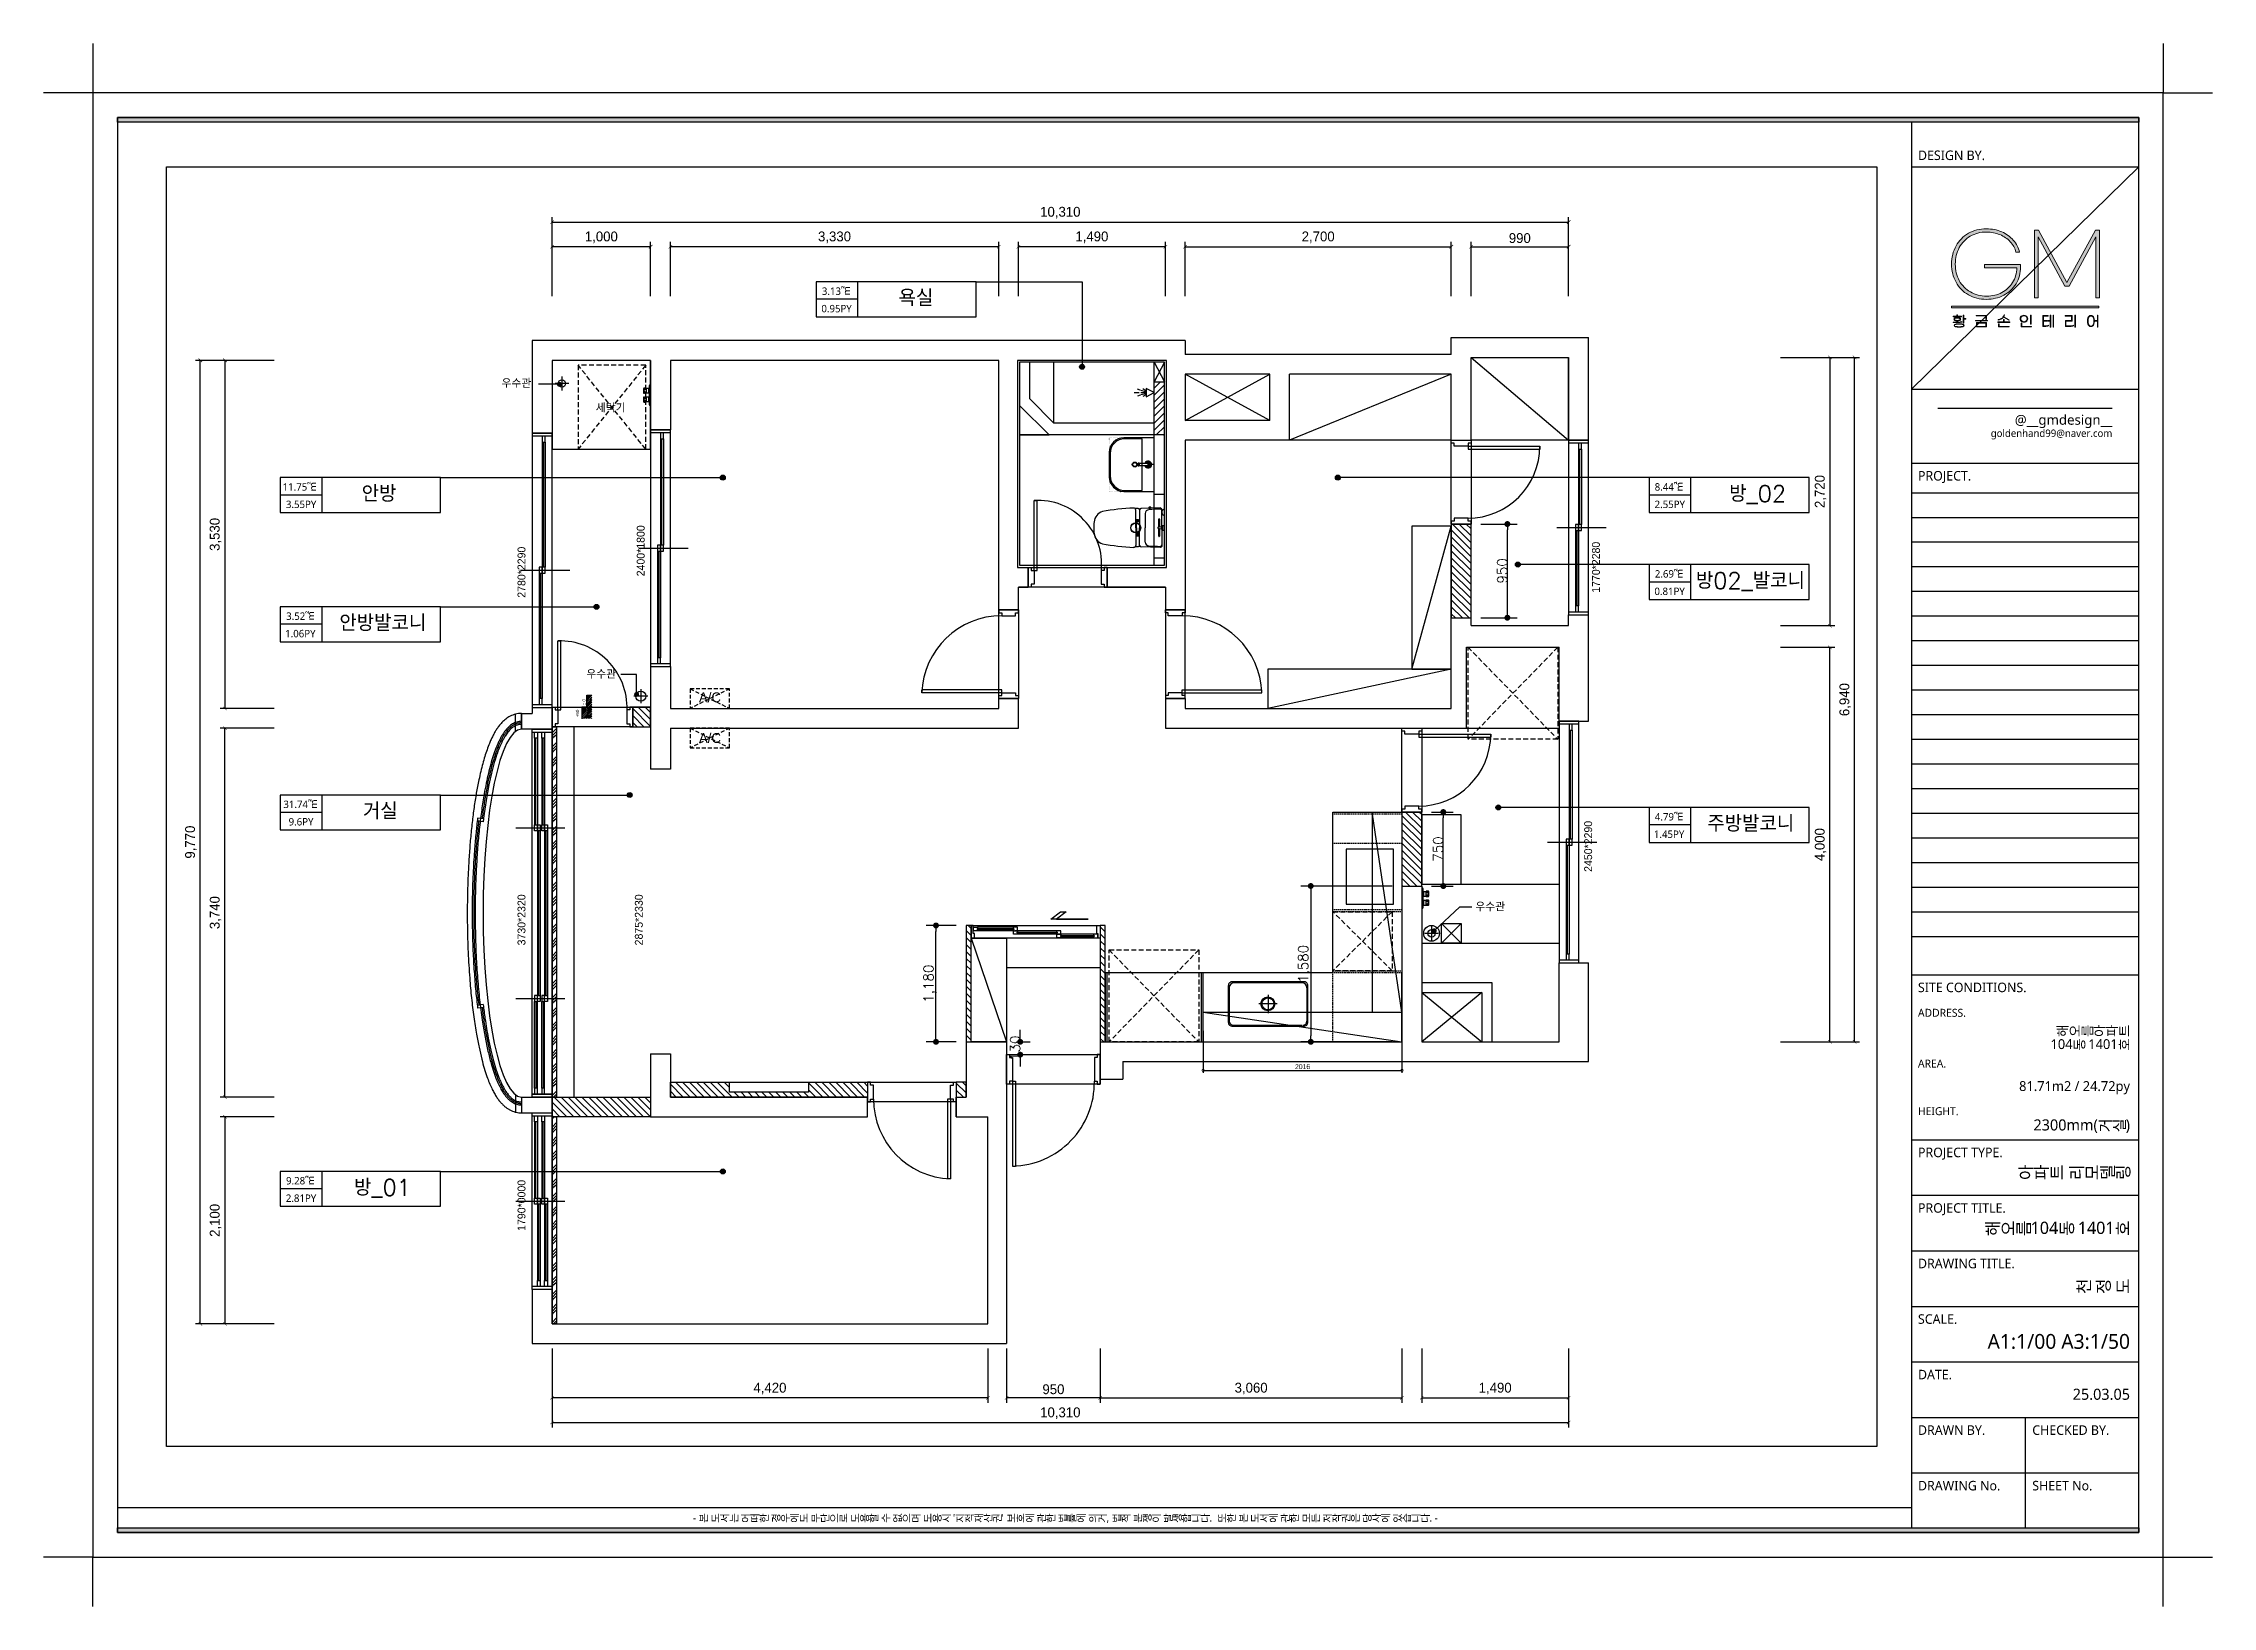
# Model space of a CAD drawing. Header units: inches. Extents: x 47110 to 276445, y 19043 to 183074.
# Drawn here: x 133055 to 155055, y 19043 to 34893 of the extents above; entities that cross this region are included whole.
import ezdxf
from ezdxf.enums import TextEntityAlignment as Align

# ---------------------------------------------------------------- set-up
doc = ezdxf.new("R2010")
doc.units = ezdxf.units.IN
doc.header["$LTSCALE"] = 50
doc.header["$MEASUREMENT"] = 0
doc.header["$PDSIZE"] = 700.071425
for name, pattern in [('CEN', [62, 60, -1, 0, -1]), ('DASHEDX2', [1.5, 1, -0.5]), ('DH-HID2', [1.2, 0.8, -0.4]), ('DOT', [0.25, 0, -0.25]), ('HIDDEN', [0.375, 0.25, -0.125])]:
    doc.linetypes.add(name, pattern=pattern)
for name, color, linetype in [('0-ELC TEXT', 7, 'Continuous'), ('03-TEXT', 3, 'Continuous'), ('03-WAL NEW', 3, 'Continuous'), ('04_FUR', 6, 'Continuous'), ('06-FUR', 6, 'Continuous'), ('07-DIM', 1, 'Continuous'), ('08-HAT', 8, 'Continuous'), ('3.기호.계단선', 30, 'Continuous'), ('_U+B808_U+C774_U+C5B4 2', 7, 'Continuous'), ('BATH', 4, 'Continuous'), ('C-WALL1', 2, 'Continuous'), ('CEN', 1, 'CEN'), ('CO-BATH', 6, 'Continuous'), ('CO-DOOR', 8, 'Continuous'), ('CO-FURB-DN', 9, 'Continuous'), ('F-SYM', 7, 'Continuous'), ('fin', 5, 'Continuous'), ('FORM(YOURNAME)-11', 1, 'Continuous'), ('FU-FURM', 251, 'DH-HID2'), ('HL', 6, 'HIDDEN'), ('Layer 1', 7, 'Continuous'), ('RC-LIGHT', 7, 'Continuous'), ('WAL NEW', 3, 'Continuous'), ('도면층2', 2, 'Continuous'), ('도면층4', 4, 'Continuous'), ('도면층5', 5, 'Continuous'), ('도면층8', 8, 'Continuous')]:
    doc.layers.add(name, color=color, linetype=linetype)
doc.styles.add('N 맑은고딕', font='malgun.ttf')
doc.styles.get("Standard").update_dxf_attribs({"font": 'txt.shx', "bigfont": 'whgtxt.shx'})
doc.styles.add('YOURNAME', font='@Microsoft JhengHei Light.ttf')
doc.styles.add('넥슨고딕', font='@Microsoft JhengHei Light.ttf')
doc.styles.add('마감재', font='stylu.ttf')
doc.styles.add('스타일1', font='H2GTRE.TTF')
doc.styles.add('코레일둥고', font='')
doc.styles.add('휴먼엑스포', font='Expo M.ttf')
doc.styles.get('코레일둥고').set_extended_font_data('THE정고딕110')
doc.dimstyles.new('20', dxfattribs={"dimscale": 20, "dimtxt": 2.5, "dimasz": 2.5, "dimexe": 1.25, "dimexo": 2, "dimtad": 1, "dimdec": 0, "dimtxsty": '스타일1', "dimblk": 'DOTSMALL', "dimcen": 2.5, "dimclrd": 1, "dimclre": 1, "dimclrt": 7, "dimadec": 0, "dimazin": 0, "dimtfac": 1, "dimtdec": 0, "dimtix": 1, "dimtmove": 0, "dimatfit": 3, "dimldrblk": 'DOTSMALL', "dimfxl": 1.25, "dimarcsym": 0})
doc.dimstyles.get("Standard").update_dxf_attribs({"dimscale": 20, "dimtxt": 5, "dimasz": 3, "dimexe": 5, "dimexo": 5, "dimgap": 0.09, "dimtad": 1, "dimdec": 0, "dimzin": 0, "dimdsep": 46, "dimlunit": 6, "dimtxsty": 'Standard', "dimblk": 'DOT', "dimcen": 0.09, "dimadec": 0, "dimazin": 0, "dimtfac": 1, "dimtdec": 0, "dimtix": 1, "dimtofl": 0, "dimtmove": 0, "dimatfit": 3, "dimfxl": 1, "dimtolj": 1, "dimtzin": 0, "dimarcsym": 0})
doc.dimstyles.new('벽치수 Copy of DIM-50', dxfattribs={"dimscale": 50, "dimtxt": 2, "dimasz": 0.7, "dimexe": 1, "dimexo": 1, "dimgap": 0.7, "dimtad": 1, "dimdec": 0, "dimzin": 1, "dimdsep": 46, "dimlunit": 6, "dimtxsty": '마감재', "dimblk": 'ARCHTICK', "dimcen": -0.09, "dimclrd": 256, "dimclre": 256, "dimclrt": 3, "dimadec": 0, "dimazin": 0, "dimtfac": 1, "dimtdec": 0, "dimtix": 1, "dimtmove": 2, "dimatfit": 0, "dimldrblk": 'ARCHTICK', "dimfxl": 1, "dimtolj": 1, "dimtzin": 0, "dimarcsym": 0})
pattern_1 = [(315, (21093, 0), (35.35534, 35.35534), [])]

msp = doc.modelspace()

# ---------------------------------------------------------------- texts
at = {"layer": '03-TEXT', "style": '넥슨고딕'}
for s, p in [('3.13㎡', (141098.5578389, 32342.8772152)), ('0.95PY', (141099.8369865, 32165.9976726)), ('11.75㎡', (135657.5280815, 30358.2058577)), ('8.44㎡', (149545.0588195, 30358.2058577)), ('3.55PY', (135669.1690712, 30181.3263151)), ('2.55PY', (149550.1866514, 30181.3263151)), ('2.69㎡', (149546.4403985, 29476.2058577)), ('0.81PY', (149548.5090198, 29299.3263151)), ('3.52㎡', (135665.4228183, 29047.7058577)), ('1.06PY', (135661.2743343, 28870.8263151)), ('31.74㎡', (135665.4228183, 27139.8419787)), ('4.79㎡', (149546.5390827, 27013.6863376)), ('9.6PY', (135668.3795975, 26962.9624362)), ('1.45PY', (149543.0813882, 26836.806795)), ('9.28㎡', (135664.6333446, 23323.2058577)), ('2.81PY', (135668.3795975, 23146.3263151))]:
    msp.add_text(s, height=75, dxfattribs=at).set_placement(p, align=Align.CENTER)
at = {"layer": '03-TEXT'}
for s, p in [('욕실', (141904.3188425, 32228.3712391)), ('안방', (136459.3782664, 30243.6998816)), ('방_02', (150440.6395143, 30243.6998816)), ('방02_발코니', (150368.1811809, 29361.6998816)), ('안방발코니', (136497.9523405, 28933.1998816)), ('거실', (136471.6467849, 27025.3360027)), ('주방발코니', (150371.3709957, 26899.1803615)), ('방_01', (136493.4060442, 23208.6998816))]:
    msp.add_text(s, height=166.66666667, dxfattribs=at).set_placement(p, align=Align.CENTER)

# ---------------------------------------------------------------- blocks, each defined once
blk = doc.blocks.new('block 29')
at = {"layer": '_U+B808_U+C774_U+C5B4 2'}
h = blk.add_hatch(color=35, dxfattribs=at)
h.dxf.hatch_style = 2
edge = h.paths.add_edge_path()
edge.add_spline(control_points=[(626.29, -130.32), (626.06, -130.35), (625.8, -130.36), (625.5, -130.36), (625.5, -130.36), (624.38, -130.36), (624.38, -130.36), (624.38, -130.36), (624.38, -130.21), (624.38, -130.21), (624.38, -130.21), (625.42, -130.21), (625.42, -130.21), (625.42, -130.21), (625.42, -129.89), (625.42, -129.89), (625.16, -129.88), (624.96, -129.84), (624.81, -129.76), (624.66, -129.68), (624.58, -129.57), (624.58, -129.44), (624.58, -129.3), (624.66, -129.19), (624.83, -129.1), (625, -129.02), (625.22, -128.98), (625.5, -128.98), (625.79, -128.98), (626.01, -129.02), (626.18, -129.1), (626.34, -129.19), (626.43, -129.3), (626.43, -129.44), (626.43, -129.57), (626.35, -129.68), (626.2, -129.76), (626.05, -129.84), (625.84, -129.89), (625.58, -129.89), (625.58, -129.89), (625.58, -130.21), (625.58, -130.21), (626.18, -130.2), (626.58, -130.16), (626.78, -130.07), (626.78, -130.07), (626.78, -130.22), (626.78, -130.22), (626.68, -130.27), (626.51, -130.3), (626.29, -130.32)], knot_values=[0, 0, 0, 0, 1, 1, 1, 2, 2, 2, 3, 3, 3, 4, 4, 4, 5, 5, 5, 6, 6, 6, 7, 7, 7, 8, 8, 8, 9, 9, 9, 10, 10, 10, 11, 11, 11, 12, 12, 12, 13, 13, 13, 14, 14, 14, 15, 15, 15, 16, 16, 16, 17, 17, 17, 17], degree=3, periodic=0)
h.paths.add_polyline_path([(626.62, -128.8), (624.41, -128.8), (624.41, -128.65), (625.41, -128.65), (625.41, -128.24), (625.58, -128.24), (625.58, -128.65), (626.62, -128.65)])
edge = h.paths.add_edge_path()
edge.add_spline(control_points=[(626.98, -130.76), (627.24, -130.83), (627.37, -130.96), (627.37, -131.13), (627.37, -131.3), (627.24, -131.42), (626.98, -131.5), (626.72, -131.57), (626.39, -131.61), (626, -131.61), (625.61, -131.61), (625.28, -131.57), (625.02, -131.5), (624.76, -131.42), (624.63, -131.3), (624.63, -131.13), (624.63, -130.96), (624.76, -130.83), (625.02, -130.76), (625.28, -130.68), (625.61, -130.65), (626, -130.65), (626.39, -130.65), (626.72, -130.68), (626.98, -130.76)], knot_values=[0, 0, 0, 0, 1, 1, 1, 2, 2, 2, 3, 3, 3, 4, 4, 4, 5, 5, 5, 6, 6, 6, 7, 7, 7, 8, 8, 8, 8], degree=3, periodic=0)
edge = h.paths.add_edge_path()
edge.add_spline(control_points=[(624.95, -129.67), (625.09, -129.72), (625.27, -129.75), (625.5, -129.75), (625.73, -129.75), (625.92, -129.72), (626.06, -129.67), (626.2, -129.61), (626.27, -129.53), (626.27, -129.44), (626.27, -129.34), (626.2, -129.27), (626.06, -129.21), (625.92, -129.15), (625.73, -129.13), (625.5, -129.13), (625.27, -129.13), (625.09, -129.15), (624.95, -129.21), (624.81, -129.27), (624.74, -129.34), (624.74, -129.44), (624.74, -129.53), (624.81, -129.61), (624.95, -129.67)], knot_values=[0, 0, 0, 0, 1, 1, 1, 2, 2, 2, 3, 3, 3, 4, 4, 4, 5, 5, 5, 6, 6, 6, 7, 7, 7, 8, 8, 8, 8], degree=3, periodic=0)
edge = h.paths.add_edge_path()
edge.add_spline(control_points=[(626.83, -131.38), (627.08, -131.33), (627.2, -131.25), (627.2, -131.13), (627.2, -131.01), (627.08, -130.92), (626.83, -130.87), (626.59, -130.82), (626.31, -130.79), (626, -130.79), (625.69, -130.79), (625.41, -130.82), (625.17, -130.87), (624.92, -130.92), (624.8, -131.01), (624.8, -131.13), (624.8, -131.25), (624.92, -131.33), (625.17, -131.38), (625.41, -131.44), (625.69, -131.46), (626, -131.46), (626.31, -131.46), (626.59, -131.44), (626.83, -131.38)], knot_values=[0, 0, 0, 0, 1, 1, 1, 2, 2, 2, 3, 3, 3, 4, 4, 4, 5, 5, 5, 6, 6, 6, 7, 7, 7, 8, 8, 8, 8], degree=3, periodic=0)
h.paths.add_polyline_path([(627.8, -129.28), (627.8, -129.43), (627.29, -129.43), (627.29, -130.53), (627.13, -130.53), (627.13, -128.32), (627.29, -128.32), (627.29, -129.28)])
h = blk.add_hatch(color=35, dxfattribs=at)
h.dxf.hatch_style = 2
h.paths.add_polyline_path([(633.67, -129.92), (630.41, -129.92), (630.41, -129.77), (633.67, -129.77)])
h.paths.add_polyline_path([(633.4, -129.51), (633.24, -129.51), (633.24, -128.55), (630.66, -128.55), (630.66, -128.4), (633.4, -128.4)])
h.paths.add_polyline_path([(633.41, -131.54), (630.67, -131.54), (630.67, -130.36), (633.41, -130.36)])
h.paths.add_polyline_path([(633.25, -131.39), (633.25, -130.51), (630.83, -130.51), (630.83, -131.39)])
h = blk.add_hatch(color=35, dxfattribs=at)
h.dxf.hatch_style = 2
h.paths.add_polyline_path([(639.69, -130.16), (639.69, -130.31), (636.44, -130.31), (636.44, -130.16), (637.98, -130.16), (637.98, -129.51), (638.15, -129.51), (638.15, -130.16)])
edge = h.paths.add_edge_path()
edge.add_spline(control_points=[(637.36, -129.47), (637.09, -129.61), (636.83, -129.68), (636.58, -129.68), (636.58, -129.68), (636.58, -129.53), (636.58, -129.53), (636.8, -129.52), (637.02, -129.46), (637.24, -129.35), (637.47, -129.24), (637.66, -129.08), (637.83, -128.89), (638, -128.7), (638.1, -128.49), (638.15, -128.26), (638.15, -128.26), (638.31, -128.28), (638.31, -128.28), (638.27, -128.46), (638.21, -128.63), (638.1, -128.79), (638.1, -128.79), (639.55, -129.58), (639.55, -129.58), (639.55, -129.58), (639.48, -129.71), (639.48, -129.71), (639.48, -129.71), (638.01, -128.93), (638.01, -128.93), (637.84, -129.15), (637.62, -129.33), (637.36, -129.47)], knot_values=[0, 0, 0, 0, 1, 1, 1, 2, 2, 2, 3, 3, 3, 4, 4, 4, 5, 5, 5, 6, 6, 6, 7, 7, 7, 8, 8, 8, 9, 9, 9, 10, 10, 10, 11, 11, 11, 11], degree=3, periodic=0)
h.paths.add_polyline_path([(636.86, -131.39), (639.51, -131.39), (639.51, -131.54), (636.7, -131.54), (636.7, -130.65), (636.86, -130.65)])
h = blk.add_hatch(color=35, dxfattribs=at)
h.dxf.hatch_style = 2
edge = h.paths.add_edge_path()
edge.add_spline(control_points=[(644.09, -128.5), (644.24, -128.59), (644.35, -128.7), (644.43, -128.84), (644.51, -128.98), (644.55, -129.14), (644.55, -129.31), (644.55, -129.49), (644.51, -129.65), (644.43, -129.79), (644.35, -129.93), (644.24, -130.04), (644.09, -130.13), (643.93, -130.21), (643.75, -130.25), (643.54, -130.25), (643.33, -130.25), (643.15, -130.21), (643, -130.13), (642.85, -130.04), (642.73, -129.93), (642.65, -129.79), (642.57, -129.65), (642.53, -129.49), (642.53, -129.31), (642.53, -129.14), (642.57, -128.98), (642.65, -128.84), (642.73, -128.7), (642.85, -128.59), (643, -128.5), (643.15, -128.42), (643.33, -128.38), (643.54, -128.38), (643.75, -128.38), (643.93, -128.42), (644.09, -128.5)], knot_values=[0, 0, 0, 0, 1, 1, 1, 2, 2, 2, 3, 3, 3, 4, 4, 4, 5, 5, 5, 6, 6, 6, 7, 7, 7, 8, 8, 8, 9, 9, 9, 10, 10, 10, 11, 11, 11, 12, 12, 12, 12], degree=3, periodic=0)
edge = h.paths.add_edge_path()
edge.add_spline(control_points=[(643.1, -128.62), (642.97, -128.69), (642.87, -128.78), (642.8, -128.9), (642.73, -129.02), (642.7, -129.16), (642.7, -129.31), (642.7, -129.47), (642.73, -129.61), (642.8, -129.73), (642.87, -129.85), (642.97, -129.94), (643.1, -130.01), (643.23, -130.07), (643.38, -130.11), (643.54, -130.11), (643.71, -130.11), (643.86, -130.07), (643.99, -130.01), (644.12, -129.94), (644.21, -129.85), (644.28, -129.73), (644.35, -129.61), (644.39, -129.47), (644.39, -129.31), (644.39, -129.16), (644.35, -129.02), (644.28, -128.9), (644.21, -128.78), (644.12, -128.69), (643.99, -128.62), (643.86, -128.56), (643.71, -128.52), (643.54, -128.52), (643.38, -128.52), (643.23, -128.56), (643.1, -128.62)], knot_values=[0, 0, 0, 0, 1, 1, 1, 2, 2, 2, 3, 3, 3, 4, 4, 4, 5, 5, 5, 6, 6, 6, 7, 7, 7, 8, 8, 8, 9, 9, 9, 10, 10, 10, 11, 11, 11, 12, 12, 12, 12], degree=3, periodic=0)
h.paths.add_polyline_path([(642.98, -131.39), (645.58, -131.39), (645.58, -131.54), (642.82, -131.54), (642.82, -130.53), (642.98, -130.53)])
h.paths.add_polyline_path([(645.45, -130.78), (645.29, -130.78), (645.29, -128.32), (645.45, -128.32)])
h = blk.add_hatch(color=35, dxfattribs=at)
h.dxf.hatch_style = 2
edge = h.paths.add_edge_path()
edge.add_spline(control_points=[(649.11, -131.24), (649.37, -131.24), (649.58, -131.22), (649.75, -131.19), (649.92, -131.17), (650.08, -131.12), (650.22, -131.05), (650.22, -131.05), (650.22, -131.21), (650.22, -131.21), (649.97, -131.33), (649.61, -131.39), (649.13, -131.39), (649.13, -131.39), (648.63, -131.39), (648.63, -131.39), (648.63, -131.39), (648.63, -128.48), (648.63, -128.48), (648.63, -128.48), (650.06, -128.48), (650.06, -128.48), (650.06, -128.48), (650.06, -128.63), (650.06, -128.63), (650.06, -128.63), (648.79, -128.63), (648.79, -128.63), (648.79, -128.63), (648.79, -129.81), (648.79, -129.81), (648.79, -129.81), (649.87, -129.81), (649.87, -129.81), (649.87, -129.81), (649.87, -129.96), (649.87, -129.96), (649.87, -129.96), (648.79, -129.96), (648.79, -129.96), (648.79, -129.96), (648.79, -131.24), (648.79, -131.24), (648.79, -131.24), (649.11, -131.24), (649.11, -131.24)], knot_values=[0, 0, 0, 0, 1, 1, 1, 2, 2, 2, 3, 3, 3, 4, 4, 4, 5, 5, 5, 6, 6, 6, 7, 7, 7, 8, 8, 8, 9, 9, 9, 10, 10, 10, 11, 11, 11, 12, 12, 12, 13, 13, 13, 14, 14, 14, 15, 15, 15, 15], degree=3, periodic=0)
h.paths.add_polyline_path([(650.64, -128.35), (650.8, -128.35), (650.8, -131.56), (650.64, -131.56), (650.64, -129.94), (650.06, -129.94), (650.06, -129.79), (650.64, -129.79)])
h.paths.add_polyline_path([(651.57, -128.32), (651.57, -131.62), (651.41, -131.62), (651.41, -128.32)])
h = blk.add_hatch(color=35, dxfattribs=at)
h.dxf.hatch_style = 2
edge = h.paths.add_edge_path()
edge.add_spline(control_points=[(656.55, -129.97), (656.55, -129.97), (654.9, -129.97), (654.9, -129.97), (654.9, -129.97), (654.9, -131.24), (654.9, -131.24), (654.9, -131.24), (656.08, -131.24), (656.08, -131.24), (656.23, -131.24), (656.39, -131.22), (656.55, -131.19), (656.7, -131.17), (656.83, -131.13), (656.93, -131.08), (656.93, -131.08), (656.93, -131.23), (656.93, -131.23), (656.83, -131.28), (656.71, -131.32), (656.55, -131.34), (656.4, -131.37), (656.24, -131.39), (656.08, -131.39), (656.08, -131.39), (654.74, -131.39), (654.74, -131.39), (654.74, -131.39), (654.74, -129.82), (654.74, -129.82), (654.74, -129.82), (656.39, -129.82), (656.39, -129.82), (656.39, -129.82), (656.39, -128.63), (656.39, -128.63), (656.39, -128.63), (654.73, -128.63), (654.73, -128.63), (654.73, -128.63), (654.73, -128.48), (654.73, -128.48), (654.73, -128.48), (656.55, -128.48), (656.55, -128.48), (656.55, -128.48), (656.55, -129.97), (656.55, -129.97)], knot_values=[0, 0, 0, 0, 1, 1, 1, 2, 2, 2, 3, 3, 3, 4, 4, 4, 5, 5, 5, 6, 6, 6, 7, 7, 7, 8, 8, 8, 9, 9, 9, 10, 10, 10, 11, 11, 11, 12, 12, 12, 13, 13, 13, 14, 14, 14, 15, 15, 15, 16, 16, 16, 16], degree=3, periodic=0)
h.paths.add_polyline_path([(657.51, -131.62), (657.34, -131.62), (657.34, -128.32), (657.51, -128.32)])
h = blk.add_hatch(color=35, dxfattribs=at)
h.dxf.hatch_style = 2
edge = h.paths.add_edge_path()
edge.add_spline(control_points=[(663.56, -128.32), (663.56, -128.32), (663.56, -131.62), (663.56, -131.62), (663.56, -131.62), (663.4, -131.62), (663.4, -131.62), (663.4, -131.62), (663.4, -129.94), (663.4, -129.94), (663.4, -129.94), (662.6, -129.94), (662.6, -129.94), (662.6, -130.27), (662.56, -130.54), (662.48, -130.77), (662.4, -130.99), (662.29, -131.16), (662.14, -131.27), (662, -131.38), (661.84, -131.43), (661.65, -131.43), (661.47, -131.43), (661.3, -131.38), (661.16, -131.27), (661.02, -131.16), (660.91, -130.99), (660.82, -130.76), (660.74, -130.54), (660.7, -130.26), (660.7, -129.93), (660.7, -129.6), (660.74, -129.33), (660.82, -129.1), (660.91, -128.88), (661.02, -128.71), (661.16, -128.6), (661.3, -128.49), (661.47, -128.43), (661.65, -128.43), (661.83, -128.43), (661.99, -128.48), (662.13, -128.58), (662.26, -128.68), (662.37, -128.83), (662.46, -129.04), (662.54, -129.24), (662.59, -129.5), (662.6, -129.79), (662.6, -129.79), (663.4, -129.79), (663.4, -129.79), (663.4, -129.79), (663.4, -128.32), (663.4, -128.32), (663.4, -128.32), (663.56, -128.32), (663.56, -128.32)], knot_values=[0, 0, 0, 0, 1, 1, 1, 2, 2, 2, 3, 3, 3, 4, 4, 4, 5, 5, 5, 6, 6, 6, 7, 7, 7, 8, 8, 8, 9, 9, 9, 10, 10, 10, 11, 11, 11, 12, 12, 12, 13, 13, 13, 14, 14, 14, 15, 15, 15, 16, 16, 16, 17, 17, 17, 18, 18, 18, 19, 19, 19, 19], degree=3, periodic=0)
edge = h.paths.add_edge_path()
edge.add_spline(control_points=[(662.06, -131.13), (662.18, -131.03), (662.27, -130.88), (662.34, -130.68), (662.4, -130.48), (662.44, -130.23), (662.44, -129.93), (662.44, -129.64), (662.4, -129.39), (662.34, -129.19), (662.27, -128.98), (662.18, -128.83), (662.06, -128.73), (661.94, -128.63), (661.8, -128.58), (661.65, -128.58), (661.5, -128.58), (661.37, -128.63), (661.25, -128.73), (661.13, -128.83), (661.04, -128.98), (660.97, -129.19), (660.9, -129.39), (660.87, -129.64), (660.87, -129.93), (660.87, -130.23), (660.9, -130.48), (660.97, -130.68), (661.04, -130.88), (661.13, -131.03), (661.25, -131.13), (661.37, -131.23), (661.5, -131.28), (661.65, -131.28), (661.8, -131.28), (661.94, -131.23), (662.06, -131.13)], knot_values=[0, 0, 0, 0, 1, 1, 1, 2, 2, 2, 3, 3, 3, 4, 4, 4, 5, 5, 5, 6, 6, 6, 7, 7, 7, 8, 8, 8, 9, 9, 9, 10, 10, 10, 11, 11, 11, 12, 12, 12, 12], degree=3, periodic=0)
at = {"layer": '_U+B808_U+C774_U+C5B4 2', "lineweight": 0}
for points in [[(626.62, -128.8), (624.41, -128.8), (624.41, -128.65), (625.41, -128.65), (625.41, -128.24), (625.58, -128.24), (625.58, -128.65), (626.62, -128.65), (626.62, -128.8)], [(627.8, -129.28), (627.8, -129.43), (627.29, -129.43), (627.29, -130.53), (627.13, -130.53), (627.13, -128.32), (627.29, -128.32), (627.29, -129.28), (627.8, -129.28)], [(633.4, -129.51), (633.24, -129.51), (633.24, -128.55), (630.66, -128.55), (630.66, -128.4), (633.4, -128.4), (633.4, -129.51)], [(645.45, -130.78), (645.29, -130.78), (645.29, -128.32), (645.45, -128.32), (645.45, -130.78)], [(650.64, -128.35), (650.8, -128.35), (650.8, -131.56), (650.64, -131.56), (650.64, -129.94), (650.06, -129.94), (650.06, -129.79), (650.64, -129.79), (650.64, -128.35)], [(651.57, -128.32), (651.57, -131.62), (651.41, -131.62), (651.41, -128.32), (651.57, -128.32)], [(657.51, -131.62), (657.34, -131.62), (657.34, -128.32), (657.51, -128.32), (657.51, -131.62)], [(633.67, -129.92), (630.41, -129.92), (630.41, -129.77), (633.67, -129.77), (633.67, -129.92)], [(633.41, -131.54), (630.67, -131.54), (630.67, -130.36), (633.41, -130.36), (633.41, -131.54)], [(633.25, -131.39), (633.25, -130.51), (630.83, -130.51), (630.83, -131.39), (633.25, -131.39)], [(639.69, -130.16), (639.69, -130.31), (636.44, -130.31), (636.44, -130.16), (637.98, -130.16), (637.98, -129.51), (638.15, -129.51), (638.15, -130.16), (639.69, -130.16)], [(636.86, -131.39), (639.51, -131.39), (639.51, -131.54), (636.7, -131.54), (636.7, -130.65), (636.86, -130.65), (636.86, -131.39)], [(642.98, -131.39), (645.58, -131.39), (645.58, -131.54), (642.82, -131.54), (642.82, -130.53), (642.98, -130.53), (642.98, -131.39)]]:
    blk.add_lwpolyline(points, dxfattribs=at)
for points, knots in [([(626.29, -130.32), (626.06, -130.35), (625.8, -130.36), (625.5, -130.36), (625.5, -130.36), (624.38, -130.36), (624.38, -130.36), (624.38, -130.36), (624.38, -130.21), (624.38, -130.21), (624.38, -130.21), (625.42, -130.21), (625.42, -130.21), (625.42, -130.21), (625.42, -129.89), (625.42, -129.89), (625.16, -129.88), (624.96, -129.84), (624.81, -129.76), (624.66, -129.68), (624.58, -129.57), (624.58, -129.44), (624.58, -129.3), (624.66, -129.19), (624.83, -129.1), (625, -129.02), (625.22, -128.98), (625.5, -128.98), (625.79, -128.98), (626.01, -129.02), (626.18, -129.1), (626.34, -129.19), (626.43, -129.3), (626.43, -129.44), (626.43, -129.57), (626.35, -129.68), (626.2, -129.76), (626.05, -129.84), (625.84, -129.89), (625.58, -129.89), (625.58, -129.89), (625.58, -130.21), (625.58, -130.21), (626.18, -130.2), (626.58, -130.16), (626.78, -130.07), (626.78, -130.07), (626.78, -130.22), (626.78, -130.22), (626.68, -130.27), (626.51, -130.3), (626.29, -130.32)], [0, 0, 0, 0, 1, 1, 1, 2, 2, 2, 3, 3, 3, 4, 4, 4, 5, 5, 5, 6, 6, 6, 7, 7, 7, 8, 8, 8, 9, 9, 9, 10, 10, 10, 11, 11, 11, 12, 12, 12, 13, 13, 13, 14, 14, 14, 15, 15, 15, 16, 16, 16, 17, 17, 17, 17]), ([(637.36, -129.47), (637.09, -129.61), (636.83, -129.68), (636.58, -129.68), (636.58, -129.68), (636.58, -129.53), (636.58, -129.53), (636.8, -129.52), (637.02, -129.46), (637.24, -129.35), (637.47, -129.24), (637.66, -129.08), (637.83, -128.89), (638, -128.7), (638.1, -128.49), (638.15, -128.26), (638.15, -128.26), (638.31, -128.28), (638.31, -128.28), (638.27, -128.46), (638.21, -128.63), (638.1, -128.79), (638.1, -128.79), (639.55, -129.58), (639.55, -129.58), (639.55, -129.58), (639.48, -129.71), (639.48, -129.71), (639.48, -129.71), (638.01, -128.93), (638.01, -128.93), (637.84, -129.15), (637.62, -129.33), (637.36, -129.47)], [0, 0, 0, 0, 1, 1, 1, 2, 2, 2, 3, 3, 3, 4, 4, 4, 5, 5, 5, 6, 6, 6, 7, 7, 7, 8, 8, 8, 9, 9, 9, 10, 10, 10, 11, 11, 11, 11]), ([(644.09, -128.5), (644.24, -128.59), (644.35, -128.7), (644.43, -128.84), (644.51, -128.98), (644.55, -129.14), (644.55, -129.31), (644.55, -129.49), (644.51, -129.65), (644.43, -129.79), (644.35, -129.93), (644.24, -130.04), (644.09, -130.13), (643.93, -130.21), (643.75, -130.25), (643.54, -130.25), (643.33, -130.25), (643.15, -130.21), (643, -130.13), (642.85, -130.04), (642.73, -129.93), (642.65, -129.79), (642.57, -129.65), (642.53, -129.49), (642.53, -129.31), (642.53, -129.14), (642.57, -128.98), (642.65, -128.84), (642.73, -128.7), (642.85, -128.59), (643, -128.5), (643.15, -128.42), (643.33, -128.38), (643.54, -128.38), (643.75, -128.38), (643.93, -128.42), (644.09, -128.5)], [0, 0, 0, 0, 1, 1, 1, 2, 2, 2, 3, 3, 3, 4, 4, 4, 5, 5, 5, 6, 6, 6, 7, 7, 7, 8, 8, 8, 9, 9, 9, 10, 10, 10, 11, 11, 11, 12, 12, 12, 12]), ([(643.1, -128.62), (642.97, -128.69), (642.87, -128.78), (642.8, -128.9), (642.73, -129.02), (642.7, -129.16), (642.7, -129.31), (642.7, -129.47), (642.73, -129.61), (642.8, -129.73), (642.87, -129.85), (642.97, -129.94), (643.1, -130.01), (643.23, -130.07), (643.38, -130.11), (643.54, -130.11), (643.71, -130.11), (643.86, -130.07), (643.99, -130.01), (644.12, -129.94), (644.21, -129.85), (644.28, -129.73), (644.35, -129.61), (644.39, -129.47), (644.39, -129.31), (644.39, -129.16), (644.35, -129.02), (644.28, -128.9), (644.21, -128.78), (644.12, -128.69), (643.99, -128.62), (643.86, -128.56), (643.71, -128.52), (643.54, -128.52), (643.38, -128.52), (643.23, -128.56), (643.1, -128.62)], [0, 0, 0, 0, 1, 1, 1, 2, 2, 2, 3, 3, 3, 4, 4, 4, 5, 5, 5, 6, 6, 6, 7, 7, 7, 8, 8, 8, 9, 9, 9, 10, 10, 10, 11, 11, 11, 12, 12, 12, 12]), ([(649.11, -131.24), (649.37, -131.24), (649.58, -131.22), (649.75, -131.19), (649.92, -131.17), (650.08, -131.12), (650.22, -131.05), (650.22, -131.05), (650.22, -131.21), (650.22, -131.21), (649.97, -131.33), (649.61, -131.39), (649.13, -131.39), (649.13, -131.39), (648.63, -131.39), (648.63, -131.39), (648.63, -131.39), (648.63, -128.48), (648.63, -128.48), (648.63, -128.48), (650.06, -128.48), (650.06, -128.48), (650.06, -128.48), (650.06, -128.63), (650.06, -128.63), (650.06, -128.63), (648.79, -128.63), (648.79, -128.63), (648.79, -128.63), (648.79, -129.81), (648.79, -129.81), (648.79, -129.81), (649.87, -129.81), (649.87, -129.81), (649.87, -129.81), (649.87, -129.96), (649.87, -129.96), (649.87, -129.96), (648.79, -129.96), (648.79, -129.96), (648.79, -129.96), (648.79, -131.24), (648.79, -131.24), (648.79, -131.24), (649.11, -131.24), (649.11, -131.24)], [0, 0, 0, 0, 1, 1, 1, 2, 2, 2, 3, 3, 3, 4, 4, 4, 5, 5, 5, 6, 6, 6, 7, 7, 7, 8, 8, 8, 9, 9, 9, 10, 10, 10, 11, 11, 11, 12, 12, 12, 13, 13, 13, 14, 14, 14, 15, 15, 15, 15]), ([(656.55, -129.97), (656.55, -129.97), (654.9, -129.97), (654.9, -129.97), (654.9, -129.97), (654.9, -131.24), (654.9, -131.24), (654.9, -131.24), (656.08, -131.24), (656.08, -131.24), (656.23, -131.24), (656.39, -131.22), (656.55, -131.19), (656.7, -131.17), (656.83, -131.13), (656.93, -131.08), (656.93, -131.08), (656.93, -131.23), (656.93, -131.23), (656.83, -131.28), (656.71, -131.32), (656.55, -131.34), (656.4, -131.37), (656.24, -131.39), (656.08, -131.39), (656.08, -131.39), (654.74, -131.39), (654.74, -131.39), (654.74, -131.39), (654.74, -129.82), (654.74, -129.82), (654.74, -129.82), (656.39, -129.82), (656.39, -129.82), (656.39, -129.82), (656.39, -128.63), (656.39, -128.63), (656.39, -128.63), (654.73, -128.63), (654.73, -128.63), (654.73, -128.63), (654.73, -128.48), (654.73, -128.48), (654.73, -128.48), (656.55, -128.48), (656.55, -128.48), (656.55, -128.48), (656.55, -129.97), (656.55, -129.97)], [0, 0, 0, 0, 1, 1, 1, 2, 2, 2, 3, 3, 3, 4, 4, 4, 5, 5, 5, 6, 6, 6, 7, 7, 7, 8, 8, 8, 9, 9, 9, 10, 10, 10, 11, 11, 11, 12, 12, 12, 13, 13, 13, 14, 14, 14, 15, 15, 15, 16, 16, 16, 16]), ([(663.56, -128.32), (663.56, -128.32), (663.56, -131.62), (663.56, -131.62), (663.56, -131.62), (663.4, -131.62), (663.4, -131.62), (663.4, -131.62), (663.4, -129.94), (663.4, -129.94), (663.4, -129.94), (662.6, -129.94), (662.6, -129.94), (662.6, -130.27), (662.56, -130.54), (662.48, -130.77), (662.4, -130.99), (662.29, -131.16), (662.14, -131.27), (662, -131.38), (661.84, -131.43), (661.65, -131.43), (661.47, -131.43), (661.3, -131.38), (661.16, -131.27), (661.02, -131.16), (660.91, -130.99), (660.82, -130.76), (660.74, -130.54), (660.7, -130.26), (660.7, -129.93), (660.7, -129.6), (660.74, -129.33), (660.82, -129.1), (660.91, -128.88), (661.02, -128.71), (661.16, -128.6), (661.3, -128.49), (661.47, -128.43), (661.65, -128.43), (661.83, -128.43), (661.99, -128.48), (662.13, -128.58), (662.26, -128.68), (662.37, -128.83), (662.46, -129.04), (662.54, -129.24), (662.59, -129.5), (662.6, -129.79), (662.6, -129.79), (663.4, -129.79), (663.4, -129.79), (663.4, -129.79), (663.4, -128.32), (663.4, -128.32), (663.4, -128.32), (663.56, -128.32), (663.56, -128.32)], [0, 0, 0, 0, 1, 1, 1, 2, 2, 2, 3, 3, 3, 4, 4, 4, 5, 5, 5, 6, 6, 6, 7, 7, 7, 8, 8, 8, 9, 9, 9, 10, 10, 10, 11, 11, 11, 12, 12, 12, 13, 13, 13, 14, 14, 14, 15, 15, 15, 16, 16, 16, 17, 17, 17, 18, 18, 18, 19, 19, 19, 19]), ([(662.06, -131.13), (662.18, -131.03), (662.27, -130.88), (662.34, -130.68), (662.4, -130.48), (662.44, -130.23), (662.44, -129.93), (662.44, -129.64), (662.4, -129.39), (662.34, -129.19), (662.27, -128.98), (662.18, -128.83), (662.06, -128.73), (661.94, -128.63), (661.8, -128.58), (661.65, -128.58), (661.5, -128.58), (661.37, -128.63), (661.25, -128.73), (661.13, -128.83), (661.04, -128.98), (660.97, -129.19), (660.9, -129.39), (660.87, -129.64), (660.87, -129.93), (660.87, -130.23), (660.9, -130.48), (660.97, -130.68), (661.04, -130.88), (661.13, -131.03), (661.25, -131.13), (661.37, -131.23), (661.5, -131.28), (661.65, -131.28), (661.8, -131.28), (661.94, -131.23), (662.06, -131.13)], [0, 0, 0, 0, 1, 1, 1, 2, 2, 2, 3, 3, 3, 4, 4, 4, 5, 5, 5, 6, 6, 6, 7, 7, 7, 8, 8, 8, 9, 9, 9, 10, 10, 10, 11, 11, 11, 12, 12, 12, 12]), ([(626.98, -130.76), (627.24, -130.83), (627.37, -130.96), (627.37, -131.13), (627.37, -131.3), (627.24, -131.42), (626.98, -131.5), (626.72, -131.57), (626.39, -131.61), (626, -131.61), (625.61, -131.61), (625.28, -131.57), (625.02, -131.5), (624.76, -131.42), (624.63, -131.3), (624.63, -131.13), (624.63, -130.96), (624.76, -130.83), (625.02, -130.76), (625.28, -130.68), (625.61, -130.65), (626, -130.65), (626.39, -130.65), (626.72, -130.68), (626.98, -130.76)], [0, 0, 0, 0, 1, 1, 1, 2, 2, 2, 3, 3, 3, 4, 4, 4, 5, 5, 5, 6, 6, 6, 7, 7, 7, 8, 8, 8, 8]), ([(624.95, -129.67), (625.09, -129.72), (625.27, -129.75), (625.5, -129.75), (625.73, -129.75), (625.92, -129.72), (626.06, -129.67), (626.2, -129.61), (626.27, -129.53), (626.27, -129.44), (626.27, -129.34), (626.2, -129.27), (626.06, -129.21), (625.92, -129.15), (625.73, -129.13), (625.5, -129.13), (625.27, -129.13), (625.09, -129.15), (624.95, -129.21), (624.81, -129.27), (624.74, -129.34), (624.74, -129.44), (624.74, -129.53), (624.81, -129.61), (624.95, -129.67)], [0, 0, 0, 0, 1, 1, 1, 2, 2, 2, 3, 3, 3, 4, 4, 4, 5, 5, 5, 6, 6, 6, 7, 7, 7, 8, 8, 8, 8]), ([(626.83, -131.38), (627.08, -131.33), (627.2, -131.25), (627.2, -131.13), (627.2, -131.01), (627.08, -130.92), (626.83, -130.87), (626.59, -130.82), (626.31, -130.79), (626, -130.79), (625.69, -130.79), (625.41, -130.82), (625.17, -130.87), (624.92, -130.92), (624.8, -131.01), (624.8, -131.13), (624.8, -131.25), (624.92, -131.33), (625.17, -131.38), (625.41, -131.44), (625.69, -131.46), (626, -131.46), (626.31, -131.46), (626.59, -131.44), (626.83, -131.38)], [0, 0, 0, 0, 1, 1, 1, 2, 2, 2, 3, 3, 3, 4, 4, 4, 5, 5, 5, 6, 6, 6, 7, 7, 7, 8, 8, 8, 8])]:
    blk.add_open_spline(points, degree=3, knots=knots, dxfattribs=at)
blk = doc.blocks.new('block 30')
at = {"layer": '_U+B808_U+C774_U+C5B4 2'}
h = blk.add_hatch(color=35, dxfattribs=at)
h.dxf.hatch_style = 2
edge = h.paths.add_edge_path()
edge.add_spline(control_points=[(637.53, -105.82), (638.78, -106.37), (639.83, -107.12), (640.66, -108.08), (641.5, -109.03), (642.06, -110.11), (642.35, -111.29), (642.35, -111.29), (641.36, -111.29), (641.36, -111.29), (641.11, -110.26), (640.6, -109.33), (639.84, -108.5), (639.08, -107.68), (638.14, -107.03), (637.02, -106.57), (635.9, -106.11), (634.7, -105.88), (633.42, -105.88), (631.78, -105.88), (630.32, -106.25), (629.04, -106.99), (627.76, -107.73), (626.76, -108.76), (626.05, -110.08), (625.33, -111.4), (624.97, -112.88), (624.97, -114.53), (624.97, -116.2), (625.33, -117.69), (626.05, -119), (626.76, -120.31), (627.77, -121.34), (629.05, -122.08), (630.34, -122.82), (631.82, -123.19), (633.49, -123.19), (634.98, -123.19), (636.34, -122.87), (637.56, -122.23), (638.78, -121.59), (639.75, -120.69), (640.47, -119.53), (641.18, -118.38), (641.57, -117.05), (641.61, -115.55), (641.61, -115.55), (632.88, -115.55), (632.88, -115.55), (632.88, -115.55), (632.88, -114.65), (632.88, -114.65), (632.88, -114.65), (642.63, -114.65), (642.63, -114.65), (642.63, -114.65), (642.63, -115.25), (642.63, -115.25), (642.63, -116.97), (642.23, -118.49), (641.42, -119.84), (640.6, -121.18), (639.49, -122.22), (638.08, -122.96), (636.67, -123.7), (635.11, -124.07), (633.39, -124.07), (631.57, -124.07), (629.95, -123.66), (628.52, -122.85), (627.09, -122.03), (625.98, -120.89), (625.18, -119.44), (624.37, -117.99), (623.97, -116.36), (623.97, -114.53), (623.97, -112.71), (624.37, -111.08), (625.18, -109.63), (625.98, -108.18), (627.09, -107.04), (628.52, -106.22), (629.95, -105.41), (631.57, -105), (633.39, -105), (634.89, -105), (636.27, -105.27), (637.53, -105.82)], knot_values=[0, 0, 0, 0, 1, 1, 1, 2, 2, 2, 3, 3, 3, 4, 4, 4, 5, 5, 5, 6, 6, 6, 7, 7, 7, 8, 8, 8, 9, 9, 9, 10, 10, 10, 11, 11, 11, 12, 12, 12, 13, 13, 13, 14, 14, 14, 15, 15, 15, 16, 16, 16, 17, 17, 17, 18, 18, 18, 19, 19, 19, 20, 20, 20, 21, 21, 21, 22, 22, 22, 23, 23, 23, 24, 24, 24, 25, 25, 25, 26, 26, 26, 27, 27, 27, 28, 28, 28, 29, 29, 29, 29], degree=3, periodic=0)
h = blk.add_hatch(color=35, dxfattribs=at)
h.dxf.hatch_style = 2
h.paths.add_polyline_path([(646.36, -105.39), (647.49, -105.39), (655.18, -119.56), (662.86, -105.39), (663.97, -105.39), (663.97, -123.68), (662.98, -123.68), (662.98, -107.17), (655.73, -120.53), (654.6, -120.53), (647.35, -107.17), (647.35, -123.68), (646.36, -123.68)])
at = {"layer": '_U+B808_U+C774_U+C5B4 2', "lineweight": 0}
blk.add_lwpolyline([(646.36, -105.39), (647.49, -105.39), (655.18, -119.56), (662.86, -105.39), (663.97, -105.39), (663.97, -123.68), (662.98, -123.68), (662.98, -107.17), (655.73, -120.53), (654.6, -120.53), (647.35, -107.17), (647.35, -123.68), (646.36, -123.68), (646.36, -105.39)], dxfattribs=at)
blk.add_open_spline([(637.53, -105.82), (638.78, -106.37), (639.83, -107.12), (640.66, -108.08), (641.5, -109.03), (642.06, -110.11), (642.35, -111.29), (642.35, -111.29), (641.36, -111.29), (641.36, -111.29), (641.11, -110.26), (640.6, -109.33), (639.84, -108.5), (639.08, -107.68), (638.14, -107.03), (637.02, -106.57), (635.9, -106.11), (634.7, -105.88), (633.42, -105.88), (631.78, -105.88), (630.32, -106.25), (629.04, -106.99), (627.76, -107.73), (626.76, -108.76), (626.05, -110.08), (625.33, -111.4), (624.97, -112.88), (624.97, -114.53), (624.97, -116.2), (625.33, -117.69), (626.05, -119), (626.76, -120.31), (627.77, -121.34), (629.05, -122.08), (630.34, -122.82), (631.82, -123.19), (633.49, -123.19), (634.98, -123.19), (636.34, -122.87), (637.56, -122.23), (638.78, -121.59), (639.75, -120.69), (640.47, -119.53), (641.18, -118.38), (641.57, -117.05), (641.61, -115.55), (641.61, -115.55), (632.88, -115.55), (632.88, -115.55), (632.88, -115.55), (632.88, -114.65), (632.88, -114.65), (632.88, -114.65), (642.63, -114.65), (642.63, -114.65), (642.63, -114.65), (642.63, -115.25), (642.63, -115.25), (642.63, -116.97), (642.23, -118.49), (641.42, -119.84), (640.6, -121.18), (639.49, -122.22), (638.08, -122.96), (636.67, -123.7), (635.11, -124.07), (633.39, -124.07), (631.57, -124.07), (629.95, -123.66), (628.52, -122.85), (627.09, -122.03), (625.98, -120.89), (625.18, -119.44), (624.37, -117.99), (623.97, -116.36), (623.97, -114.53), (623.97, -112.71), (624.37, -111.08), (625.18, -109.63), (625.98, -108.18), (627.09, -107.04), (628.52, -106.22), (629.95, -105.41), (631.57, -105), (633.39, -105), (634.89, -105), (636.27, -105.27), (637.53, -105.82)], degree=3, knots=[0, 0, 0, 0, 1, 1, 1, 2, 2, 2, 3, 3, 3, 4, 4, 4, 5, 5, 5, 6, 6, 6, 7, 7, 7, 8, 8, 8, 9, 9, 9, 10, 10, 10, 11, 11, 11, 12, 12, 12, 13, 13, 13, 14, 14, 14, 15, 15, 15, 16, 16, 16, 17, 17, 17, 18, 18, 18, 19, 19, 19, 20, 20, 20, 21, 21, 21, 22, 22, 22, 23, 23, 23, 24, 24, 24, 25, 25, 25, 26, 26, 26, 27, 27, 27, 28, 28, 28, 29, 29, 29, 29], dxfattribs=at)
blk = doc.blocks.new('block 28')
at = {"layer": '_U+B808_U+C774_U+C5B4 2'}
for name in ['block 30', 'block 29']:
    blk.add_blockref(name, (0, 0), dxfattribs=at)
blk = doc.blocks.new('block 27')
at = {"layer": '_U+B808_U+C774_U+C5B4 2'}
h = blk.add_hatch(color=35, dxfattribs=at)
h.dxf.hatch_style = 2
h.paths.add_polyline_path([(663.76, -126.35), (623.97, -126.35), (623.97, -125.94), (663.76, -125.94)])
at = {"layer": '_U+B808_U+C774_U+C5B4 2', "lineweight": 0}
blk.add_lwpolyline([(663.76, -126.35), (623.97, -126.35), (623.97, -125.94), (663.76, -125.94), (663.76, -126.35)], dxfattribs=at)
at = {"layer": '_U+B808_U+C774_U+C5B4 2'}
blk.add_blockref('block 28', (0, 0), dxfattribs=at)
blk = doc.blocks.new('FORM-PLAN')
at = {"layer": 'FORM(YOURNAME)-11'}
h = blk.add_hatch(color=256, dxfattribs=at)
h.dxf.hatch_style = 1
h.paths.add_polyline_path([(-71444, 55115), (10556, 55115), (10556, 54915), (-71444, 54915)])
h.paths.add_polyline_path([(-71444, -2085), (10556, -2085), (10556, -2285), (-71444, -2285)])
at = {"layer": 'Defpoints', "color": 158}
for p, q in [((1346, 54915), (1346, -2085)), ((1346, 53115), (10556, 53115)), ((10556, 53115), (1346, 44093)), ((1346, 44093), (10556, 44093)), ((1346, -1285), (-71444, -1285))]:
    blk.add_line(p, q, dxfattribs=at)
at = {"layer": 'Defpoints', "color": 1}
for points in [[(-72444, 58115), (-72444, 56115), (-74444, 56115)], [(11556, 58115), (11556, 56115), (13556, 56115)], [(-72444, -5285), (-72444, -3285), (-74444, -3285)], [(11556, -5285), (11556, -3285), (13556, -3285)]]:
    blk.add_lwpolyline(points, dxfattribs=at)
at = {"layer": 'Defpoints', "color": 158}
for points in [[(-71444, -2285), (10556, -2285), (10556, 55115), (-71444, 55115)], [(-69444, 53115), (-64, 53115), (-64, 1215), (-69444, 1215)]]:
    blk.add_lwpolyline(points, close=True, dxfattribs=at)
at = {"layer": 'FORM(YOURNAME)-11', "color": 251}
blk.add_line((2415, 43323), (9487, 43323), dxfattribs=at)
at = {"layer": 'FORM(YOURNAME)-11', "color": 14}
for p, q in [((1346, 41093), (10556, 41093)), ((1346, 39893), (10556, 39893)), ((1346, 38893), (10556, 38893)), ((1346, 37893), (10556, 37893)), ((1346, 36893), (10556, 36893)), ((1346, 35893), (10556, 35893)), ((1346, 34893), (10556, 34893)), ((1346, 33893), (10556, 33893)), ((1346, 32893), (10556, 32893)), ((1346, 31893), (10556, 31893)), ((1346, 30893), (10556, 30893)), ((1346, 29893), (10556, 29893)), ((1346, 28893), (10556, 28893)), ((1346, 27893), (10556, 27893)), ((1346, 26893), (10556, 26893)), ((1346, 25893), (10556, 25893)), ((1346, 24893), (10556, 24893)), ((1346, 23893), (10556, 23893)), ((1346, 22893), (10556, 22893)), ((1346, 21893), (10556, 21893)), ((1346, 20344), (10556, 20344)), ((1346, 13651), (10556, 13651)), ((1346, 11398), (10556, 11398)), ((1346, 9146), (10556, 9146)), ((1346, 6893), (10556, 6893)), ((1346, 4641), (10556, 4641)), ((1346, 2388), (10556, 2388)), ((5951, 2388), (5951, -2085)), ((1346, 136), (10556, 136))]:
    blk.add_line(p, q, dxfattribs=at)
at = {"layer": 'FORM(YOURNAME)-11', "color": 250}
blk.add_lwpolyline([(-72444, -3285), (11556, -3285), (11556, 56115), (-72444, 56115)], close=True, dxfattribs=at)
at = {"layer": 'FORM(YOURNAME)-11'}
for points in [[(-71444, 55115), (10556, 55115), (10556, 54915), (-71444, 54915)], [(-71444, -2085), (10556, -2085), (10556, -2285), (-71444, -2285)]]:
    blk.add_lwpolyline(points, close=True, dxfattribs=at)
at = {"layer": '_U+B808_U+C774_U+C5B4 2', "xscale": 150, "yscale": 150, "zscale": 150}
blk.add_blockref('block 27', (-90629, 66345), dxfattribs=at)
at = {"layer": 'FORM(YOURNAME)-11', "color": 14, "style": 'YOURNAME'}
for s, height, p in [('DESIGN BY.', 386.1, (1603, 53577)), ('PROJECT.', 386.1, (1603, 40579)), ('SITE CONDITIONS.', 386.14, (1603, 19829)), ('PROJECT TYPE.', 386.14, (1603, 13136)), ('PROJECT TITLE.', 386.14, (1603, 10883)), ('DRAWING TITLE.', 386.14, (1603, 8631)), ('SCALE.', 386.1, (1603, 6378)), ('DATE.', 386.1, (1603, 4126)), ('DRAWN BY.', 386.1, (1603, 1873)), ('CHECKED BY.', 386.14, (6240, 1873)), ('DRAWING No.', 386.14, (1603, -379)), ('SHEET No.', 386.1, (6240, -379))]:
    blk.add_text(s, height=height, dxfattribs=at).set_placement(p, align=Align.MIDDLE_LEFT)
for s, height, width, p in [('goldenhand99@naver.com', 300, 0.995, (9487, 42154)), ('@__gmdesign__', 400, 1.03, (9487, 42649))]:
    blk.add_text(s, height=height, dxfattribs=dict(at, width=width)).set_placement(p, align=Align.RIGHT)
at = {"layer": 'FORM(YOURNAME)-11', "color": 251, "style": 'YOURNAME'}
for s, p in [('ADDRESS.', (1603, 18799)), ('AREA.', (1603, 16740)), ('HEIGHT.', (1603, 14809))]:
    blk.add_text(s, height=321.8, dxfattribs=at).set_placement(p, align=Align.MIDDLE_LEFT)
at = {"layer": 'FORM(YOURNAME)-11', "color": 1, "style": 'YOURNAME'}
blk.add_text("- 본 도서는 어떠한 경우에도 무단으로 도용할 수 없으며 도용시 '지적재산권' 보호에 관한 법률에 의거, 법적 분쟁이 발생합니다.  또한 본 도서에 관한 모든 저작권은 당사에 있습니다. -", height=300, dxfattribs=at).set_placement((-32990, -1685), align=Align.MIDDLE_CENTER)
at = {"layer": 'FORM(YOURNAME)-11', "color": 3, "style": 'YOURNAME'}
for tag, height, p in [('2', 450, (9905, 17544)), ('1', 450, (9905, 18188)), ('3', 450, (9905, 16257)), ('4', 450, (9905, 14326)), ('5', 515, (9905, 12009)), ('6', 515, (9905, 9757)), ('7', 515, (9905, 7504)), ('8', 515, (9905, 5252)), ('9', 515, (9905, 2999)), ('10', 515, (5655, 811)), ('11', 515, (9905, 747)), ('12', 515, (5655, -1441)), ('13', 515, (9905, -1441))]:
    blk.add_attdef(tag, text='', height=height, dxfattribs=at).set_placement(p, align=Align.MIDDLE_RIGHT)
blk = doc.blocks.new('_ArchTick')
at = {"color": 0, "linetype": 'ByBlock', "const_width": 0.15}
blk.add_lwpolyline([(-0.5, -0.5), (0.5, 0.5)], dxfattribs=at)
blk = doc.blocks.new('*D323')
at = {"layer": '07-DIM', "lineweight": -2, "transparency": 16777216}
for p, q in [((135397, 31679), (134597, 31679)), ((134647, 21909), (134647, 31679)), ((135397, 21909), (134597, 21909))]:
    blk.add_line(p, q, dxfattribs=at)
at = {"layer": 'Defpoints', "color": 0, "transparency": 16777216}
for p in [(134647, 31679), (135447, 31679), (135447, 21909)]:
    blk.add_point(p, dxfattribs=at)
at = {"layer": '07-DIM', "lineweight": -2, "transparency": 16777216, "xscale": 35, "yscale": 35, "zscale": 35}
for p, rotation in [((134647, 31679), 90), ((134647, 21909), 270)]:
    blk.add_blockref('_ArchTick', p, dxfattribs=dict(at, rotation=rotation))
at = {"layer": '07-DIM', "color": 3, "transparency": 16777216, "insert": (134552, 26794), "char_height": 100, "attachment_point": 5, "rotation": 90, "style": '마감재'}
blk.add_mtext('\\A1;9,770', dxfattribs=at)
blk = doc.blocks.new('*D324')
at = {"layer": '07-DIM', "lineweight": -2, "transparency": 16777216}
for p, q in [((135397, 31679), (134847, 31679)), ((134897, 31679), (134897, 28149)), ((135397, 28149), (134847, 28149))]:
    blk.add_line(p, q, dxfattribs=at)
at = {"layer": 'Defpoints', "color": 0, "transparency": 16777216}
for p in [(135447, 31679), (134897, 28149), (135447, 28149)]:
    blk.add_point(p, dxfattribs=at)
at = {"layer": '07-DIM', "lineweight": -2, "transparency": 16777216, "xscale": 35, "yscale": 35, "zscale": 35}
for p, rotation in [((134897, 31679), 90), ((134897, 28149), 270)]:
    blk.add_blockref('_ArchTick', p, dxfattribs=dict(at, rotation=rotation))
at = {"layer": '07-DIM', "color": 3, "transparency": 16777216, "insert": (134802, 29914), "char_height": 100, "attachment_point": 5, "rotation": 90, "style": '마감재'}
blk.add_mtext('\\A1;3,530', dxfattribs=at)
blk = doc.blocks.new('*D325')
at = {"layer": '07-DIM', "lineweight": -2, "transparency": 16777216}
for p, q in [((135397, 24009), (134847, 24009)), ((134897, 24009), (134897, 21909)), ((135397, 21909), (134847, 21909))]:
    blk.add_line(p, q, dxfattribs=at)
at = {"layer": 'Defpoints', "color": 0, "transparency": 16777216}
for p in [(135447, 24009), (134897, 21909), (135447, 21909)]:
    blk.add_point(p, dxfattribs=at)
at = {"layer": '07-DIM', "lineweight": -2, "transparency": 16777216, "xscale": 35, "yscale": 35, "zscale": 35}
for p, rotation in [((134897, 24009), 90), ((134897, 21909), 270)]:
    blk.add_blockref('_ArchTick', p, dxfattribs=dict(at, rotation=rotation))
at = {"layer": '07-DIM', "color": 3, "transparency": 16777216, "insert": (134802, 22959), "char_height": 100, "attachment_point": 5, "rotation": 90, "style": '마감재'}
blk.add_mtext('\\A1;2,100', dxfattribs=at)
blk = doc.blocks.new('*D326')
at = {"layer": '07-DIM', "lineweight": -2, "transparency": 16777216}
for p, q in [((135397, 27949), (134847, 27949)), ((134897, 24209), (134897, 27949)), ((135397, 24209), (134847, 24209))]:
    blk.add_line(p, q, dxfattribs=at)
at = {"layer": 'Defpoints', "color": 0, "transparency": 16777216}
for p in [(134897, 27949), (135447, 27949), (135447, 24209)]:
    blk.add_point(p, dxfattribs=at)
at = {"layer": '07-DIM', "lineweight": -2, "transparency": 16777216, "xscale": 35, "yscale": 35, "zscale": 35}
for p, rotation in [((134897, 27949), 90), ((134897, 24209), 270)]:
    blk.add_blockref('_ArchTick', p, dxfattribs=dict(at, rotation=rotation))
at = {"layer": '07-DIM', "color": 3, "transparency": 16777216, "insert": (134802, 26079), "char_height": 100, "attachment_point": 5, "rotation": 90, "style": '마감재'}
blk.add_mtext('\\A1;3,740', dxfattribs=at)
blk = doc.blocks.new('*D327')
at = {"layer": '07-DIM', "lineweight": -2, "transparency": 16777216}
for p, q in [((138214, 32331), (138214, 32881)), ((139214, 32831), (138214, 32831)), ((139214, 32331), (139214, 32881))]:
    blk.add_line(p, q, dxfattribs=at)
at = {"layer": 'Defpoints', "color": 0, "transparency": 16777216}
for p in [(138214, 32831), (138214, 32281), (139214, 32281)]:
    blk.add_point(p, dxfattribs=at)
at = {"layer": '07-DIM', "lineweight": -2, "transparency": 16777216, "xscale": 35, "yscale": 35, "zscale": 35, "rotation": 180}
blk.add_blockref('_ArchTick', (138214, 32831), dxfattribs=at)
at = {"layer": '07-DIM', "lineweight": -2, "transparency": 16777216, "xscale": 35, "yscale": 35, "zscale": 35}
blk.add_blockref('_ArchTick', (139214, 32831), dxfattribs=at)
at = {"layer": '07-DIM', "color": 3, "transparency": 16777216, "insert": (138714, 32926), "char_height": 100, "attachment_point": 5, "style": '마감재'}
blk.add_mtext('\\A1;1,000', dxfattribs=at)
blk = doc.blocks.new('*D328')
at = {"layer": '07-DIM', "lineweight": -2, "transparency": 16777216}
for p, q in [((138214, 32331), (138214, 33131)), ((138214, 33081), (148524, 33081)), ((148524, 32331), (148524, 33131))]:
    blk.add_line(p, q, dxfattribs=at)
at = {"layer": 'Defpoints', "color": 0, "transparency": 16777216}
for p in [(148524, 33081), (138214, 32281), (148524, 32281)]:
    blk.add_point(p, dxfattribs=at)
at = {"layer": '07-DIM', "lineweight": -2, "transparency": 16777216, "xscale": 35, "yscale": 35, "zscale": 35, "rotation": 180}
blk.add_blockref('_ArchTick', (138214, 33081), dxfattribs=at)
at = {"layer": '07-DIM', "lineweight": -2, "transparency": 16777216, "xscale": 35, "yscale": 35, "zscale": 35}
blk.add_blockref('_ArchTick', (148524, 33081), dxfattribs=at)
at = {"layer": '07-DIM', "color": 3, "transparency": 16777216, "insert": (143369, 33176), "char_height": 100, "attachment_point": 5, "style": '마감재'}
blk.add_mtext('\\A1;10,310', dxfattribs=at)
blk = doc.blocks.new('*D329')
at = {"layer": '07-DIM', "lineweight": -2, "transparency": 16777216}
for p, q in [((144634, 32331), (144634, 32881)), ((144634, 32831), (147334, 32831)), ((147334, 32331), (147334, 32881))]:
    blk.add_line(p, q, dxfattribs=at)
at = {"layer": 'Defpoints', "color": 0, "transparency": 16777216}
for p in [(147334, 32831), (144634, 32281), (147334, 32281)]:
    blk.add_point(p, dxfattribs=at)
at = {"layer": '07-DIM', "lineweight": -2, "transparency": 16777216, "xscale": 35, "yscale": 35, "zscale": 35, "rotation": 180}
blk.add_blockref('_ArchTick', (144634, 32831), dxfattribs=at)
at = {"layer": '07-DIM', "lineweight": -2, "transparency": 16777216, "xscale": 35, "yscale": 35, "zscale": 35}
blk.add_blockref('_ArchTick', (147334, 32831), dxfattribs=at)
at = {"layer": '07-DIM', "color": 3, "transparency": 16777216, "insert": (145984, 32926), "char_height": 100, "attachment_point": 5, "style": '마감재'}
blk.add_mtext('\\A1;2,700', dxfattribs=at)
blk = doc.blocks.new('*D330')
at = {"layer": '07-DIM', "lineweight": -2, "transparency": 16777216}
for p, q in [((147534, 32331), (147534, 32881)), ((147534, 32831), (148524, 32831)), ((148524, 32331), (148524, 32881))]:
    blk.add_line(p, q, dxfattribs=at)
at = {"layer": 'Defpoints', "color": 0, "transparency": 16777216}
for p in [(148524, 32831), (147534, 32281), (148524, 32281)]:
    blk.add_point(p, dxfattribs=at)
at = {"layer": '07-DIM', "lineweight": -2, "transparency": 16777216, "xscale": 35, "yscale": 35, "zscale": 35, "rotation": 180}
blk.add_blockref('_ArchTick', (147534, 32831), dxfattribs=at)
at = {"layer": '07-DIM', "lineweight": -2, "transparency": 16777216, "xscale": 35, "yscale": 35, "zscale": 35}
blk.add_blockref('_ArchTick', (148524, 32831), dxfattribs=at)
at = {"layer": '07-DIM', "color": 3, "transparency": 16777216, "insert": (148029, 32918), "char_height": 100, "attachment_point": 5, "style": '마감재'}
blk.add_mtext('\\A1;990', dxfattribs=at)
blk = doc.blocks.new('*D331')
at = {"layer": '07-DIM', "lineweight": -2, "transparency": 16777216}
for p, q in [((142944, 32331), (142944, 32881)), ((144434, 32831), (142944, 32831)), ((144434, 32331), (144434, 32881))]:
    blk.add_line(p, q, dxfattribs=at)
at = {"layer": 'Defpoints', "color": 0, "transparency": 16777216}
for p in [(142944, 32831), (142944, 32281), (144434, 32281)]:
    blk.add_point(p, dxfattribs=at)
at = {"layer": '07-DIM', "lineweight": -2, "transparency": 16777216, "xscale": 35, "yscale": 35, "zscale": 35, "rotation": 180}
blk.add_blockref('_ArchTick', (142944, 32831), dxfattribs=at)
at = {"layer": '07-DIM', "lineweight": -2, "transparency": 16777216, "xscale": 35, "yscale": 35, "zscale": 35}
blk.add_blockref('_ArchTick', (144434, 32831), dxfattribs=at)
at = {"layer": '07-DIM', "color": 3, "transparency": 16777216, "insert": (143689, 32926), "char_height": 100, "attachment_point": 5, "style": '마감재'}
blk.add_mtext('\\A1;1,490', dxfattribs=at)
blk = doc.blocks.new('*D332')
at = {"layer": '07-DIM', "lineweight": -2, "transparency": 16777216}
for p, q in [((139414, 32331), (139414, 32881)), ((142744, 32831), (139414, 32831)), ((142744, 32331), (142744, 32881))]:
    blk.add_line(p, q, dxfattribs=at)
at = {"layer": 'Defpoints', "color": 0, "transparency": 16777216}
for p in [(139414, 32831), (139414, 32281), (142744, 32281)]:
    blk.add_point(p, dxfattribs=at)
at = {"layer": '07-DIM', "lineweight": -2, "transparency": 16777216, "xscale": 35, "yscale": 35, "zscale": 35, "rotation": 180}
blk.add_blockref('_ArchTick', (139414, 32831), dxfattribs=at)
at = {"layer": '07-DIM', "lineweight": -2, "transparency": 16777216, "xscale": 35, "yscale": 35, "zscale": 35}
blk.add_blockref('_ArchTick', (142744, 32831), dxfattribs=at)
at = {"layer": '07-DIM', "color": 3, "transparency": 16777216, "insert": (141079, 32926), "char_height": 100, "attachment_point": 5, "style": '마감재'}
blk.add_mtext('\\A1;3,330', dxfattribs=at)
blk = doc.blocks.new('*D333')
at = {"layer": '07-DIM', "lineweight": -2, "transparency": 16777216}
for p, q in [((150674, 31709), (151474, 31709)), ((151424, 24769), (151424, 31709)), ((150674, 24769), (151474, 24769))]:
    blk.add_line(p, q, dxfattribs=at)
at = {"layer": 'Defpoints', "color": 0, "transparency": 16777216}
for p in [(150624, 31709), (151424, 31709), (150624, 24769)]:
    blk.add_point(p, dxfattribs=at)
at = {"layer": '07-DIM', "lineweight": -2, "transparency": 16777216, "xscale": 35, "yscale": 35, "zscale": 35}
for p, rotation in [((151424, 31709), 90), ((151424, 24769), 270)]:
    blk.add_blockref('_ArchTick', p, dxfattribs=dict(at, rotation=rotation))
at = {"layer": '07-DIM', "color": 3, "transparency": 16777216, "insert": (151330, 28239), "char_height": 100, "attachment_point": 5, "rotation": 90, "style": '마감재'}
blk.add_mtext('\\A1;6,940', dxfattribs=at)
blk = doc.blocks.new('*D334')
at = {"layer": '07-DIM', "lineweight": -2, "transparency": 16777216}
for p, q in [((150674, 31709), (151224, 31709)), ((151174, 31709), (151174, 28989)), ((150674, 28989), (151224, 28989))]:
    blk.add_line(p, q, dxfattribs=at)
at = {"layer": 'Defpoints', "color": 0, "transparency": 16777216}
for p in [(150624, 31709), (150624, 28989), (151174, 28989)]:
    blk.add_point(p, dxfattribs=at)
at = {"layer": '07-DIM', "lineweight": -2, "transparency": 16777216, "xscale": 35, "yscale": 35, "zscale": 35}
for p, rotation in [((151174, 31709), 90), ((151174, 28989), 270)]:
    blk.add_blockref('_ArchTick', p, dxfattribs=dict(at, rotation=rotation))
at = {"layer": '07-DIM', "color": 3, "transparency": 16777216, "insert": (151080, 30349), "char_height": 100, "attachment_point": 5, "rotation": 90, "style": '마감재'}
blk.add_mtext('\\A1;2,720', dxfattribs=at)
blk = doc.blocks.new('*D335')
at = {"layer": '07-DIM', "lineweight": -2, "transparency": 16777216}
for p, q in [((150674, 28769), (151224, 28769)), ((151174, 24769), (151174, 28769)), ((150674, 24769), (151224, 24769))]:
    blk.add_line(p, q, dxfattribs=at)
at = {"layer": 'Defpoints', "color": 0, "transparency": 16777216}
for p in [(150624, 28769), (151174, 28769), (150624, 24769)]:
    blk.add_point(p, dxfattribs=at)
at = {"layer": '07-DIM', "lineweight": -2, "transparency": 16777216, "xscale": 35, "yscale": 35, "zscale": 35}
for p, rotation in [((151174, 28769), 90), ((151174, 24769), 270)]:
    blk.add_blockref('_ArchTick', p, dxfattribs=dict(at, rotation=rotation))
at = {"layer": '07-DIM', "color": 3, "transparency": 16777216, "insert": (151080, 26769), "char_height": 100, "attachment_point": 5, "rotation": 90, "style": '마감재'}
blk.add_mtext('\\A1;4,000', dxfattribs=at)
blk = doc.blocks.new('*D336')
at = {"layer": '07-DIM', "lineweight": -2, "transparency": 16777216}
for p, q in [((138214, 21659), (138214, 21109)), ((142634, 21659), (142634, 21109)), ((142634, 21159), (138214, 21159))]:
    blk.add_line(p, q, dxfattribs=at)
at = {"layer": 'Defpoints', "color": 0, "transparency": 16777216}
for p in [(138214, 21709), (142634, 21709), (138214, 21159)]:
    blk.add_point(p, dxfattribs=at)
at = {"layer": '07-DIM', "lineweight": -2, "transparency": 16777216, "xscale": 35, "yscale": 35, "zscale": 35, "rotation": 180}
blk.add_blockref('_ArchTick', (138214, 21159), dxfattribs=at)
at = {"layer": '07-DIM', "lineweight": -2, "transparency": 16777216, "xscale": 35, "yscale": 35, "zscale": 35}
blk.add_blockref('_ArchTick', (142634, 21159), dxfattribs=at)
at = {"layer": '07-DIM', "color": 3, "transparency": 16777216, "insert": (140424, 21253), "char_height": 100, "attachment_point": 5, "style": '마감재'}
blk.add_mtext('\\A1;4,420', dxfattribs=at)
blk = doc.blocks.new('*D337')
at = {"layer": '07-DIM', "lineweight": -2, "transparency": 16777216}
for p, q in [((138214, 21659), (138214, 20859)), ((148524, 21659), (148524, 20859)), ((138214, 20909), (148524, 20909))]:
    blk.add_line(p, q, dxfattribs=at)
at = {"layer": 'Defpoints', "color": 0, "transparency": 16777216}
for p in [(138214, 21709), (148524, 21709), (148524, 20909)]:
    blk.add_point(p, dxfattribs=at)
at = {"layer": '07-DIM', "lineweight": -2, "transparency": 16777216, "xscale": 35, "yscale": 35, "zscale": 35, "rotation": 180}
blk.add_blockref('_ArchTick', (138214, 20909), dxfattribs=at)
at = {"layer": '07-DIM', "lineweight": -2, "transparency": 16777216, "xscale": 35, "yscale": 35, "zscale": 35}
blk.add_blockref('_ArchTick', (148524, 20909), dxfattribs=at)
at = {"layer": '07-DIM', "color": 3, "transparency": 16777216, "insert": (143369, 21003), "char_height": 100, "attachment_point": 5, "style": '마감재'}
blk.add_mtext('\\A1;10,310', dxfattribs=at)
blk = doc.blocks.new('*D338')
at = {"layer": '07-DIM', "lineweight": -2, "transparency": 16777216}
for p, q in [((143774, 21659), (143774, 21109)), ((146834, 21659), (146834, 21109)), ((143774, 21159), (146834, 21159))]:
    blk.add_line(p, q, dxfattribs=at)
at = {"layer": 'Defpoints', "color": 0, "transparency": 16777216}
for p in [(143774, 21709), (146834, 21709), (146834, 21159)]:
    blk.add_point(p, dxfattribs=at)
at = {"layer": '07-DIM', "lineweight": -2, "transparency": 16777216, "xscale": 35, "yscale": 35, "zscale": 35, "rotation": 180}
blk.add_blockref('_ArchTick', (143774, 21159), dxfattribs=at)
at = {"layer": '07-DIM', "lineweight": -2, "transparency": 16777216, "xscale": 35, "yscale": 35, "zscale": 35}
blk.add_blockref('_ArchTick', (146834, 21159), dxfattribs=at)
at = {"layer": '07-DIM', "color": 3, "transparency": 16777216, "insert": (145304, 21253), "char_height": 100, "attachment_point": 5, "style": '마감재'}
blk.add_mtext('\\A1;3,060', dxfattribs=at)
blk = doc.blocks.new('*D339')
at = {"layer": '07-DIM', "lineweight": -2, "transparency": 16777216}
for p, q in [((147034, 21659), (147034, 21109)), ((148524, 21659), (148524, 21109)), ((147034, 21159), (148524, 21159))]:
    blk.add_line(p, q, dxfattribs=at)
at = {"layer": 'Defpoints', "color": 0, "transparency": 16777216}
for p in [(147034, 21709), (148524, 21709), (148524, 21159)]:
    blk.add_point(p, dxfattribs=at)
at = {"layer": '07-DIM', "lineweight": -2, "transparency": 16777216, "xscale": 35, "yscale": 35, "zscale": 35, "rotation": 180}
blk.add_blockref('_ArchTick', (147034, 21159), dxfattribs=at)
at = {"layer": '07-DIM', "lineweight": -2, "transparency": 16777216, "xscale": 35, "yscale": 35, "zscale": 35}
blk.add_blockref('_ArchTick', (148524, 21159), dxfattribs=at)
at = {"layer": '07-DIM', "color": 3, "transparency": 16777216, "insert": (147779, 21253), "char_height": 100, "attachment_point": 5, "style": '마감재'}
blk.add_mtext('\\A1;1,490', dxfattribs=at)
blk = doc.blocks.new('*D340')
at = {"layer": '07-DIM', "lineweight": -2, "transparency": 16777216}
for p, q in [((142824, 21659), (142824, 21109)), ((143774, 21659), (143774, 21109)), ((143774, 21159), (142824, 21159))]:
    blk.add_line(p, q, dxfattribs=at)
at = {"layer": 'Defpoints', "color": 0, "transparency": 16777216}
for p in [(142824, 21709), (143774, 21709), (142824, 21159)]:
    blk.add_point(p, dxfattribs=at)
at = {"layer": '07-DIM', "lineweight": -2, "transparency": 16777216, "xscale": 35, "yscale": 35, "zscale": 35, "rotation": 180}
blk.add_blockref('_ArchTick', (142824, 21159), dxfattribs=at)
at = {"layer": '07-DIM', "lineweight": -2, "transparency": 16777216, "xscale": 35, "yscale": 35, "zscale": 35}
blk.add_blockref('_ArchTick', (143774, 21159), dxfattribs=at)
at = {"layer": '07-DIM', "color": 3, "transparency": 16777216, "insert": (143299, 21246), "char_height": 100, "attachment_point": 5, "style": '마감재'}
blk.add_mtext('\\A1;950', dxfattribs=at)
blk = doc.blocks.new('A$C004A4CAE')
at = {"layer": 'fin', "color": 6}
for p, q in [((0, 0), (0, 5)), ((200, 15), (10, 15)), ((36, 69), (36, 70)), ((84, 69), (36, 69)), ((51, 63), (36, 63)), ((51, 57), (36, 57)), ((51, 51), (36, 51)), ((36, 23), (36, 45)), ((84, 45), (36, 45)), ((82, 72), (38, 72)), ((82, 21), (38, 21)), ((43, 15), (43, 21)), ((84, 63), (69, 63)), ((84, 57), (69, 57)), ((84, 51), (69, 51)), ((77, 15), (77, 21)), ((84, 69), (84, 70)), ((84, 23), (84, 45)), ((126, 69), (126, 70)), ((174, 69), (126, 69)), ((141, 63), (126, 63)), ((141, 57), (126, 57)), ((141, 51), (126, 51)), ((174, 45), (126, 45)), ((126, 23), (126, 45)), ((172, 72), (128, 72)), ((172, 21), (128, 21)), ((133, 15), (133, 21)), ((174, 63), (159, 63)), ((174, 57), (159, 57)), ((174, 51), (159, 51)), ((167, 15), (167, 21)), ((174, 69), (174, 70)), ((174, 23), (174, 45)), ((210, 0), (210, 5))]:
    blk.add_line(p, q, dxfattribs=at)
for centre, radius, start, end in [((10, 5), 10, 90, 180), ((36, 66), 3, 90, 270), ((36, 60), 3, 90, 270), ((36, 54), 3, 90, 270), ((36, 48), 3, 90, 270), ((38, 70), 2, 90, 180), ((38, 23), 2, 180, 270), ((51, 66), 3, 90, 270), ((51, 60), 3, 90, 270), ((51, 54), 3, 90, 270), ((51, 48), 3, 90, 270), ((69, 66), 3, 270, 90), ((69, 60), 3, 270, 90), ((69, 54), 3, 270, 90), ((69, 48), 3, 270, 90), ((82, 70), 2, 0, 90), ((82, 23), 2, 270, 0), ((84, 66), 3, 270, 90), ((84, 60), 3, 270, 90), ((84, 54), 3, 270, 90), ((84, 48), 3, 270, 90), ((126, 66), 3, 90, 270), ((126, 60), 3, 90, 270), ((126, 54), 3, 90, 270), ((126, 48), 3, 90, 270), ((128, 70), 2, 90, 180), ((128, 23), 2, 180, 270), ((141, 66), 3, 90, 270), ((141, 60), 3, 90, 270), ((141, 54), 3, 90, 270), ((141, 48), 3, 90, 270), ((159, 66), 3, 270, 90), ((159, 60), 3, 270, 90), ((159, 54), 3, 270, 90), ((159, 48), 3, 270, 90), ((172, 70), 2, 0, 90), ((172, 23), 2, 270, 0), ((174, 66), 3, 270, 90), ((174, 60), 3, 270, 90), ((174, 54), 3, 270, 90), ((174, 48), 3, 270, 90), ((200, 5), 10, 0, 90)]:
    blk.add_arc(centre, radius, start, end, dxfattribs=at)
blk = doc.blocks.new('fffsere')
for p, q in [((61421, 27949), (62361, 27949)), ((60966, 25769), (62361, 25769))]:
    blk.add_line(p, q)
at = {"color": 8}
for p, q in [((61366, 25769), (61166, 25969)), ((61366, 25969), (61166, 25769))]:
    blk.add_line(p, q, dxfattribs=at)
blk.add_lwpolyline([(61366, 25769), (61166, 25769), (61166, 25969), (61366, 25969)], close=True, dxfattribs=at)
blk.add_circle((58066, 29979), 50)
blk.add_circle((61066, 25869), 80, dxfattribs=at)
at = {"layer": 'C-WALL1'}
for p, q in [((61266, 30869), (61266, 31539)), ((61266, 28149), (61266, 29069))]:
    blk.add_line(p, q, dxfattribs=at)
at = {"layer": 'Layer 1'}
for centre, radius in [((52246, 31444), 37.5), ((53046, 28274), 50.5), ((61066, 25869), 37.5)]:
    blk.add_circle(centre, radius, dxfattribs=at)
at = {"layer": '도면층2'}
for p, q in [((61266, 31909), (62656, 31909)), ((61266, 31739), (61266, 31909)), ((62656, 30869), (62656, 31909)), ((58566, 31879), (51946, 31879)), ((51946, 31879), (51946, 30939)), ((58566, 31879), (58566, 31739)), ((61266, 31739), (58566, 31739)), ((61466, 30869), (61466, 31709)), ((61466, 31709), (62456, 31709)), ((62456, 30869), (62456, 31709)), ((53146, 31679), (52146, 31679)), ((52146, 31679), (52146, 30939)), ((53146, 31679), (53146, 30974)), ((56676, 31679), (53346, 31679)), ((53346, 31679), (53346, 30974)), ((56676, 29149), (56676, 31679)), ((59426, 31539), (58566, 31539)), ((58566, 31539), (58566, 31069)), ((59426, 31069), (59426, 31539)), ((59626, 30869), (59626, 31539)), ((61266, 31539), (59626, 31539)), ((59426, 31069), (58566, 31069)), ((52146, 30939), (51946, 30939)), ((51946, 30939), (52146, 30939)), ((53146, 30974), (53346, 30974)), ((59626, 30869), (58566, 30869)), ((58566, 30869), (58566, 29149)), ((62456, 30869), (62656, 30869)), ((56976, 29579), (56976, 29379)), ((57776, 29579), (57776, 29379)), ((56876, 29149), (56876, 29379)), ((56876, 29379), (56976, 29379)), ((57776, 29379), (58366, 29379)), ((58366, 29379), (58366, 29149)), ((56676, 29149), (56876, 29149)), ((58566, 29149), (58366, 29149)), ((61466, 28989), (61466, 29069)), ((62456, 28989), (62456, 29099)), ((62456, 29099), (62656, 29099)), ((62656, 28019), (62656, 29099)), ((61466, 28989), (62456, 28989)), ((61421, 27949), (61421, 28769)), ((61421, 28769), (62361, 28769)), ((62361, 28019), (62361, 28769)), ((53146, 28574), (53146, 27534)), ((53146, 28574), (53346, 28574)), ((53346, 28574), (53346, 28149)), ((56676, 28149), (56676, 28249)), ((56676, 28249), (56876, 28249)), ((56876, 27949), (56876, 28249)), ((58366, 28249), (58366, 27949)), ((58566, 28249), (58366, 28249)), ((58566, 28249), (58566, 28149)), ((51836, 28099), (51836, 27939)), ((51836, 28099), (51946, 28099)), ((51946, 28159), (51946, 28099)), ((51946, 28159), (52146, 28159)), ((52146, 28159), (52146, 27939)), ((53346, 28149), (56676, 28149)), ((53346, 27949), (53346, 27534)), ((53346, 27949), (56876, 27949)), ((58366, 27949), (61421, 27949)), ((58566, 28149), (61266, 28149)), ((62361, 28019), (62656, 28019)), ((62361, 28019), (62561, 28019)), ((52146, 27939), (51836, 27939)), ((53346, 27534), (53146, 27534)), ((60766, 26349), (60766, 24769)), ((60766, 26349), (60966, 26349)), ((60966, 26349), (60966, 24769)), ((62361, 25569), (62656, 25569)), ((62361, 24769), (62361, 25569)), ((62361, 25569), (62561, 25569)), ((62656, 24569), (62656, 25569)), ((60966, 25369), (61676, 25369)), ((61676, 25369), (61676, 24769)), ((60966, 25269), (61576, 25269)), ((61576, 25269), (61576, 24769)), ((53146, 24649), (53146, 24009)), ((53146, 24649), (53346, 24649)), ((53146, 24649), (53346, 24649)), ((53346, 24649), (53346, 24209)), ((56346, 24769), (56346, 24209)), ((56346, 24769), (56756, 24769)), ((56756, 24769), (56756, 21709)), ((57706, 24769), (57706, 24389)), ((57706, 24769), (60766, 24769)), ((60966, 24769), (62361, 24769)), ((56756, 24589), (56756, 24389)), ((57706, 24589), (57706, 24389)), ((57936, 24569), (57936, 24389)), ((57936, 24569), (62656, 24569)), ((51836, 24209), (52146, 24209)), ((51836, 24209), (51836, 24049)), ((52146, 24209), (52146, 24049)), ((53346, 24209), (55346, 24209)), ((55346, 24009), (55346, 24209)), ((56246, 24209), (56346, 24209)), ((56246, 24009), (56246, 24209)), ((57706, 24389), (57936, 24389)), ((51836, 24049), (52146, 24049)), ((53146, 24009), (55346, 24009)), ((56246, 24009), (56566, 24009)), ((56566, 21909), (56566, 24009)), ((51946, 22259), (51946, 21709)), ((52146, 22259), (51946, 22259)), ((52146, 22259), (52146, 21909)), ((52146, 21909), (56566, 21909)), ((51946, 21709), (56756, 21709))]:
    blk.add_line(p, q, dxfattribs=at)
blk.add_lwpolyline([(56866, 29579), (58376, 29579), (58376, 31679), (56866, 31679)], close=True, dxfattribs=at)
blk.add_lwpolyline([(58366, 29379), (56876, 29379)], dxfattribs=at)
at = {"layer": '도면층4'}
for p, q in [((52221, 31436), (52008, 31436)), ((52146, 30939), (51946, 30939)), ((51946, 30939), (51946, 28159)), ((52146, 30909), (51946, 30909)), ((52061, 29581), (52061, 30849)), ((52146, 28159), (52146, 30939)), ((53346, 30974), (53146, 30974)), ((53146, 30974), (53146, 28574)), ((53346, 30944), (53146, 30944)), ((53261, 29804), (53261, 30884)), ((53346, 28574), (53346, 30974)), ((62656, 30869), (62456, 30869)), ((62456, 30869), (62456, 29099)), ((62656, 30839), (62456, 30839)), ((62656, 29099), (62656, 30869)), ((62571, 30014), (62571, 30779)), ((57036, 29549), (57036, 30259)), ((57036, 30259), (57066, 30259)), ((57066, 29549), (57066, 30258)), ((62336, 29984), (62836, 29984)), ((62541, 29189), (62541, 29954)), ((53026, 29774), (53526, 29774)), ((53231, 28664), (53231, 29744)), ((51826, 29551), (52326, 29551)), ((52031, 28249), (52031, 29521)), ((56976, 29379), (56976, 29579)), ((56976, 29579), (56976, 29379)), ((57036, 29549), (57066, 29549)), ((57776, 29579), (57776, 29379)), ((57776, 29379), (56976, 29379)), ((56676, 28249), (56676, 29149)), ((56676, 29149), (56876, 29149)), ((56876, 29149), (56876, 28249)), ((58366, 29149), (58366, 28249)), ((58566, 29149), (58366, 29149)), ((58566, 28249), (58566, 29149)), ((62456, 29129), (62656, 29129)), ((62456, 29099), (62656, 29099)), ((53146, 28604), (53346, 28604)), ((53146, 28574), (53346, 28574)), ((51946, 28189), (52146, 28189)), ((55896, 28309), (55896, 28339)), ((56706, 28309), (55896, 28309)), ((56706, 28339), (55897, 28339)), ((56876, 28249), (56676, 28249)), ((56676, 28249), (56876, 28249)), ((56706, 28309), (56706, 28339)), ((58366, 28249), (58566, 28249)), ((58566, 28249), (58366, 28249)), ((58536, 28339), (59346, 28339)), ((58536, 28309), (58536, 28339)), ((58536, 28309), (59346, 28309)), ((59346, 28309), (59346, 28339)), ((51776, 27916), (51776, 28091)), ((51836, 27939), (51836, 28099)), ((51946, 28159), (52146, 28159)), ((62561, 28019), (62361, 28019)), ((62361, 28019), (62361, 25569)), ((62561, 27989), (62361, 27989)), ((62561, 25569), (62561, 28019)), ((51946, 24209), (51946, 27939)), ((51946, 27939), (52146, 27939)), ((51946, 27909), (52146, 27909)), ((51982, 26969), (51982, 27849)), ((52056, 26969), (52056, 27849)), ((52146, 27939), (52146, 24209)), ((62476, 26824), (62476, 27929)), ((51447, 27001), (51388, 27009)), ((51451, 27031), (51391, 27038)), ((51777, 26939), (52277, 26939)), ((52012, 25239), (52012, 26909)), ((52086, 25239), (52086, 26909)), ((62241, 26794), (62741, 26794)), ((62446, 25659), (62446, 26764)), ((62361, 25599), (62561, 25599)), ((62361, 25569), (62561, 25569)), ((51447, 25146), (51388, 25139)), ((51451, 25116), (51391, 25109)), ((51777, 25209), (52277, 25209)), ((51982, 25179), (51982, 24299)), ((52056, 25179), (52056, 24299)), ((56756, 24339), (56756, 24639)), ((56756, 24639), (57706, 24639)), ((56756, 24639), (56756, 24339)), ((57706, 24639), (57706, 24339)), ((51776, 24231), (51776, 24056)), ((51836, 24209), (51836, 24049)), ((52146, 24239), (51946, 24239)), ((51946, 24239), (52146, 24239)), ((52146, 24209), (51946, 24209)), ((51946, 24209), (52146, 24209)), ((55346, 24009), (55346, 24209)), ((56246, 24209), (56246, 24009)), ((56246, 24009), (56246, 24209)), ((57706, 24339), (56756, 24339)), ((56816, 24369), (56816, 23509)), ((56816, 24369), (56846, 24369)), ((56846, 24369), (56846, 23509)), ((51946, 22259), (51946, 24049)), ((51946, 24049), (52146, 24049)), ((51946, 24019), (52146, 24019)), ((52146, 24049), (52146, 22259)), ((51982, 23184), (51982, 23959)), ((52056, 23184), (52056, 23959)), ((56816, 23509), (56846, 23509)), ((51777, 23154), (52277, 23154)), ((52012, 22349), (52012, 23124)), ((52086, 22349), (52086, 23124)), ((52146, 22289), (51946, 22289)), ((52146, 22259), (51946, 22259))]:
    blk.add_line(p, q, dxfattribs=at)
at = {"layer": '도면층4', "color": 0}
for p, q in [((53003, 28494), (52844, 28494)), ((53003, 28292), (53003, 28494))]:
    blk.add_line(p, q, dxfattribs=at)
at = {"layer": '도면층4', "const_width": 25}
for points in [[(52233, 31436, -1), (52208, 31436, -1)], [(53016, 28292, -1), (52991, 28292, -1)], [(61105, 25895, -1), (61080, 25895, -1)]]:
    blk.add_lwpolyline(points, format="xyb", close=True, dxfattribs=at)
at = {"layer": '도면층4'}
for points in [[(52046, 30849), (52076, 30849), (52076, 30909), (52046, 30909)], [(53246, 30884), (53276, 30884), (53276, 30944), (53246, 30944)], [(62556, 30779), (62586, 30779), (62586, 30839), (62556, 30839)], [(62526, 29954), (62556, 29954), (62556, 30014), (62526, 30014)], [(62556, 29954), (62586, 29954), (62586, 30014), (62556, 30014)], [(53216, 29744), (53246, 29744), (53246, 29804), (53216, 29804)], [(53246, 29744), (53276, 29744), (53276, 29804), (53246, 29804)], [(52016, 29521), (52046, 29521), (52046, 29581), (52016, 29581)], [(52046, 29521), (52076, 29521), (52076, 29581), (52046, 29581)], [(62526, 29129), (62556, 29129), (62556, 29189), (62526, 29189)], [(53216, 28604), (53246, 28604), (53246, 28664), (53216, 28664)], [(52016, 28189), (52046, 28189), (52046, 28249), (52016, 28249)], [(62461, 27929), (62491, 27929), (62491, 27989), (62461, 27989)], [(51997, 27849), (51967, 27849), (51967, 27909), (51997, 27909)], [(52071, 27849), (52041, 27849), (52041, 27909), (52071, 27909)], [(51997, 26909), (51967, 26909), (51967, 26969), (51997, 26969)], [(52027, 26909), (51997, 26909), (51997, 26969), (52027, 26969)], [(52071, 26909), (52041, 26909), (52041, 26969), (52071, 26969)], [(52101, 26909), (52071, 26909), (52071, 26969), (52101, 26969)], [(62431, 26764), (62461, 26764), (62461, 26824), (62431, 26824)], [(62461, 26764), (62491, 26764), (62491, 26824), (62461, 26824)], [(62431, 25599), (62461, 25599), (62461, 25659), (62431, 25659)], [(51997, 25239), (51967, 25239), (51967, 25179), (51997, 25179)], [(52027, 25179), (51997, 25179), (51997, 25239), (52027, 25239)], [(52071, 25239), (52041, 25239), (52041, 25179), (52071, 25179)], [(52101, 25179), (52071, 25179), (52071, 25239), (52101, 25239)], [(51997, 24299), (51967, 24299), (51967, 24239), (51997, 24239)], [(52071, 24299), (52041, 24299), (52041, 24239), (52071, 24239)], [(51997, 23959), (51967, 23959), (51967, 24019), (51997, 24019)], [(52071, 23959), (52041, 23959), (52041, 24019), (52071, 24019)], [(51997, 23124), (51967, 23124), (51967, 23184), (51997, 23184)], [(52027, 23124), (51997, 23124), (51997, 23184), (52027, 23184)], [(52071, 23124), (52041, 23124), (52041, 23184), (52071, 23184)], [(52101, 23124), (52071, 23124), (52071, 23184), (52101, 23184)], [(52027, 22289), (51997, 22289), (51997, 22349), (52027, 22349)], [(52101, 22289), (52071, 22289), (52071, 22349), (52101, 22349)]]:
    blk.add_lwpolyline(points, close=True, dxfattribs=at)
for points in [[(56976, 29579), (57006, 29579), (57006, 29549), (57036, 29549), (57036, 29409), (57006, 29409), (57006, 29379), (56976, 29379), (56976, 29579)], [(57776, 29579), (57746, 29579), (57746, 29549), (57716, 29549), (57716, 29409), (57746, 29409), (57746, 29379), (57776, 29379), (57776, 29579)], [(56676, 29149), (56676, 29119), (56706, 29119), (56706, 29089), (56846, 29089), (56846, 29119), (56876, 29119), (56876, 29149), (56676, 29149)], [(58566, 29149), (58566, 29119), (58536, 29119), (58536, 29089), (58396, 29089), (58396, 29119), (58366, 29119), (58366, 29149), (58566, 29149)], [(56676, 28249), (56676, 28279), (56706, 28279), (56706, 28309), (56846, 28309), (56846, 28279), (56876, 28279), (56876, 28249), (56676, 28249)], [(58566, 28249), (58566, 28279), (58536, 28279), (58536, 28309), (58396, 28309), (58396, 28279), (58366, 28279), (58366, 28249), (58566, 28249)], [(61093, 25895), (61352, 26137), (61475, 26137)], [(56756, 24639), (56786, 24639), (56786, 24609), (56816, 24609), (56816, 24369), (56786, 24369), (56786, 24339), (56756, 24339), (56756, 24639)], [(57706, 24639), (57676, 24639), (57676, 24609), (57646, 24609), (57646, 24369), (57676, 24369), (57676, 24339), (57706, 24339), (57706, 24639)]]:
    blk.add_lwpolyline(points, dxfattribs=at)
blk.add_ellipse((51836, 26074), major_axis=(0, -1865), ratio=0.209115, start_param=3.141593, end_param=6.283185, dxfattribs=at)
for points, knots in [([(51836, 28099), (51826, 28099), (51815, 28098), (51795, 28095), (51785, 28093), (51766, 28089), (51756, 28086), (51738, 28079), (51730, 28075), (51713, 28066), (51705, 28062), (51690, 28052), (51683, 28047), (51669, 28036), (51662, 28030), (51650, 28019), (51644, 28013), (51632, 28001), (51627, 27995), (51616, 27983), (51611, 27976), (51598, 27960), (51591, 27949), (51577, 27928), (51570, 27917), (51557, 27894), (51551, 27883), (51539, 27859), (51533, 27847), (51522, 27821), (51516, 27808), (51502, 27775), (51494, 27753), (51479, 27709), (51471, 27686), (51456, 27639), (51449, 27614), (51436, 27563), (51429, 27537), (51416, 27482), (51410, 27454), (51395, 27382), (51386, 27337), (51370, 27244), (51362, 27196), (51348, 27096), (51342, 27045), (51330, 26940), (51324, 26886), (51314, 26777), (51310, 26721), (51302, 26608), (51299, 26550), (51292, 26403), (51289, 26313), (51286, 26131), (51286, 26040), (51288, 25858), (51291, 25767), (51299, 25589), (51304, 25501), (51316, 25346), (51322, 25279), (51336, 25148), (51344, 25084), (51361, 24961), (51370, 24902), (51388, 24800), (51397, 24756), (51414, 24672), (51424, 24632), (51441, 24562), (51450, 24531), (51467, 24472), (51476, 24444), (51493, 24396), (51501, 24375), (51517, 24335), (51526, 24316), (51542, 24283), (51549, 24268), (51564, 24241), (51572, 24227), (51587, 24204), (51594, 24193), (51609, 24173), (51617, 24163), (51632, 24146), (51640, 24138), (51655, 24124), (51663, 24116), (51679, 24104), (51686, 24098), (51702, 24088), (51710, 24083), (51727, 24074), (51737, 24070), (51754, 24063), (51762, 24060), (51779, 24055), (51787, 24053), (51805, 24051), (51814, 24050), (51827, 24049), (51832, 24049), (51836, 24049)], [3.141593, 3.141593, 3.141593, 3.141593, 3.168318, 3.168318, 3.195044, 3.195044, 3.221769, 3.221769, 3.248494, 3.248494, 3.27522, 3.27522, 3.301945, 3.301945, 3.328671, 3.328671, 3.355396, 3.355396, 3.382122, 3.382122, 3.408847, 3.408847, 3.449894, 3.449894, 3.49094, 3.49094, 3.531987, 3.531987, 3.573034, 3.573034, 3.61408, 3.61408, 3.676622, 3.676622, 3.739165, 3.739165, 3.801707, 3.801707, 3.864249, 3.864249, 3.926792, 3.926792, 4.020706, 4.020706, 4.114621, 4.114621, 4.208536, 4.208536, 4.30245, 4.30245, 4.396365, 4.396365, 4.49028, 4.49028, 4.634291, 4.634291, 4.778302, 4.778302, 4.922313, 4.922313, 5.066325, 5.066325, 5.181637, 5.181637, 5.296949, 5.296949, 5.41226, 5.41226, 5.503569, 5.503569, 5.594878, 5.594878, 5.670836, 5.670836, 5.746794, 5.746794, 5.807886, 5.807886, 5.868978, 5.868978, 5.918382, 5.918382, 5.967786, 5.967786, 6.008559, 6.008559, 6.049333, 6.049333, 6.083253, 6.083253, 6.117174, 6.117174, 6.145316, 6.145316, 6.173458, 6.173458, 6.2016, 6.2016, 6.224938, 6.224938, 6.248275, 6.248275, 6.271612, 6.271612, 6.283185, 6.283185, 6.283185, 6.283185]), ([(51836, 28004), (51830, 28004), (51825, 28003), (51814, 28002), (51809, 28001), (51800, 27999), (51795, 27998), (51786, 27995), (51781, 27993), (51770, 27989), (51763, 27985), (51750, 27978), (51744, 27973), (51731, 27964), (51726, 27959), (51714, 27949), (51709, 27944), (51698, 27932), (51693, 27926), (51681, 27911), (51674, 27902), (51661, 27882), (51654, 27872), (51639, 27846), (51631, 27830), (51614, 27796), (51606, 27778), (51591, 27740), (51583, 27720), (51568, 27678), (51561, 27656), (51547, 27610), (51540, 27586), (51527, 27536), (51520, 27510), (51504, 27443), (51495, 27400), (51478, 27310), (51470, 27264), (51454, 27167), (51447, 27116), (51439, 27054), (51437, 27044), (51436, 27033)], [3.141593, 3.141593, 3.141593, 3.141593, 3.166318, 3.166318, 3.187264, 3.187264, 3.20821, 3.20821, 3.229156, 3.229156, 3.262365, 3.262365, 3.295574, 3.295574, 3.328782, 3.328782, 3.361991, 3.361991, 3.3952, 3.3952, 3.440977, 3.440977, 3.486755, 3.486755, 3.550178, 3.550178, 3.613602, 3.613602, 3.677025, 3.677025, 3.740448, 3.740448, 3.803872, 3.803872, 3.867295, 3.867295, 3.964001, 3.964001, 4.060707, 4.060707, 4.157413, 4.157413, 4.177157, 4.177157, 4.177157, 4.177157]), ([(51403, 27007), (51401, 26992), (51399, 26977), (51390, 26893), (51383, 26823), (51371, 26673), (51366, 26593), (51358, 26430), (51355, 26348), (51351, 26182), (51351, 26098), (51352, 25932), (51353, 25848), (51359, 25684), (51363, 25602), (51372, 25457), (51377, 25393), (51389, 25268), (51395, 25207), (51402, 25145), (51402, 25143), (51403, 25141)], [4.195377, 4.195377, 4.195377, 4.195377, 4.222598, 4.222598, 4.345169, 4.345169, 4.477941, 4.477941, 4.610712, 4.610712, 4.743484, 4.743484, 4.876255, 4.876255, 5.009026, 5.009026, 5.117207, 5.117207, 5.225387, 5.225387, 5.229401, 5.229401, 5.229401, 5.229401]), ([(51436, 25114), (51441, 25073), (51447, 25032), (51460, 24941), (51468, 24891), (51485, 24797), (51494, 24752), (51513, 24667), (51523, 24627), (51541, 24557), (51550, 24526), (51567, 24474), (51574, 24452), (51590, 24409), (51598, 24389), (51614, 24351), (51623, 24333), (51639, 24302), (51646, 24289), (51659, 24267), (51665, 24258), (51678, 24240), (51684, 24232), (51697, 24216), (51704, 24209), (51717, 24195), (51724, 24189), (51739, 24177), (51747, 24172), (51761, 24163), (51768, 24160), (51781, 24154), (51788, 24151), (51800, 24148), (51806, 24147), (51817, 24145), (51823, 24144), (51832, 24144), (51834, 24144), (51836, 24144)], [5.247621, 5.247621, 5.247621, 5.247621, 5.324675, 5.324675, 5.424788, 5.424788, 5.521763, 5.521763, 5.618738, 5.618738, 5.699752, 5.699752, 5.76575, 5.76575, 5.831749, 5.831749, 5.897747, 5.897747, 5.951128, 5.951128, 5.993839, 5.993839, 6.036549, 6.036549, 6.077683, 6.077683, 6.118817, 6.118817, 6.15995, 6.15995, 6.191936, 6.191936, 6.223923, 6.223923, 6.247082, 6.247082, 6.273818, 6.273818, 6.283185, 6.283185, 6.283185, 6.283185]), ([(51447, 25146), (51453, 25098), (51459, 25052), (51476, 24937), (51487, 24870), (51507, 24765), (51515, 24724), (51533, 24647), (51542, 24610), (51561, 24543), (51570, 24512), (51588, 24457), (51597, 24432), (51614, 24390), (51621, 24373), (51636, 24339), (51644, 24324), (51658, 24298), (51664, 24288), (51675, 24270), (51680, 24263), (51690, 24249), (51695, 24242), (51704, 24231), (51708, 24227), (51715, 24218), (51719, 24214), (51727, 24206), (51732, 24203), (51742, 24194), (51749, 24189), (51762, 24180), (51769, 24176), (51782, 24170), (51789, 24167), (51798, 24164), (51801, 24163), (51808, 24162), (51811, 24161), (51818, 24160), (51821, 24159), (51828, 24159), (51831, 24159), (51835, 24159), (51835, 24159), (51836, 24159)], [5.229334, 5.229334, 5.229334, 5.229334, 5.316844, 5.316844, 5.451769, 5.451769, 5.542972, 5.542972, 5.633865, 5.633865, 5.717545, 5.717545, 5.794034, 5.794034, 5.8552, 5.8552, 5.916366, 5.916366, 5.961428, 5.961428, 5.996458, 5.996458, 6.031489, 6.031489, 6.056961, 6.056961, 6.082434, 6.082434, 6.107906, 6.107906, 6.146411, 6.146411, 6.184916, 6.184916, 6.216404, 6.216404, 6.232502, 6.232502, 6.248601, 6.248601, 6.2647, 6.2647, 6.279716, 6.279716, 6.283185, 6.283185, 6.283185, 6.283185])]:
    blk.add_open_spline(points, degree=3, knots=knots, dxfattribs=at)
at = {"layer": '도면층5'}
for p, q in [((52246, 31514), (52246, 31374)), ((52316, 31444), (52176, 31444)), ((52046, 30849), (52046, 29581)), ((52076, 30849), (52076, 29581)), ((53246, 30884), (53246, 29804)), ((53276, 30884), (53276, 29804)), ((62556, 30779), (62556, 30014)), ((62586, 30779), (62586, 30014)), ((62526, 29954), (62526, 29189)), ((62556, 29954), (62556, 29189)), ((53216, 29744), (53216, 28664)), ((53246, 29744), (53246, 28664)), ((52016, 29521), (52016, 28249)), ((52046, 29521), (52046, 28249)), ((53116, 28274), (52976, 28274)), ((53046, 28344), (53046, 28204)), ((51967, 27849), (51967, 26969)), ((51997, 27849), (51997, 26969)), ((52041, 27849), (52041, 26969)), ((52071, 27849), (52071, 26969)), ((62461, 27929), (62461, 26824)), ((62491, 27929), (62491, 26824)), ((51997, 26909), (51997, 25239)), ((52027, 26909), (52027, 25239)), ((52071, 26909), (52071, 25239)), ((52101, 26909), (52101, 25239)), ((62431, 26764), (62431, 25659)), ((62461, 26764), (62461, 25659)), ((61136, 25869), (60996, 25869)), ((61066, 25939), (61066, 25799)), ((51967, 24299), (51967, 25179)), ((51997, 24299), (51997, 25179)), ((52041, 24299), (52041, 25179)), ((52071, 24299), (52071, 25179)), ((51967, 23959), (51967, 23184)), ((51997, 23959), (51997, 23184)), ((52041, 23959), (52041, 23184)), ((52071, 23959), (52071, 23184)), ((51997, 23124), (51997, 22349)), ((52027, 23124), (52027, 22349)), ((52071, 23124), (52071, 22349)), ((52101, 23124), (52101, 22349))]:
    blk.add_line(p, q, dxfattribs=at)
for centre, radius, start, end in [((57074, 29613), 646, 354.2444, 93.3276), ((56706, 28279), 810, 90, 177.8774), ((58536, 28279), 810, 2.1226, 90), ((56801, 24354), 845, 270.9961, 1.0008)]:
    blk.add_arc(centre, radius, start, end, dxfattribs=at)
for points, knots in [([(51836, 28019), (51828, 28019), (51820, 28018), (51804, 28016), (51796, 28014), (51780, 28009), (51773, 28006), (51759, 28000), (51752, 27996), (51738, 27988), (51732, 27984), (51720, 27974), (51714, 27969), (51702, 27959), (51697, 27953), (51686, 27941), (51681, 27935), (51668, 27920), (51661, 27910), (51647, 27888), (51640, 27877), (51626, 27854), (51620, 27842), (51607, 27816), (51601, 27803), (51589, 27775), (51583, 27760), (51567, 27721), (51558, 27696), (51541, 27642), (51532, 27614), (51516, 27554), (51508, 27523), (51493, 27459), (51485, 27425), (51471, 27356), (51464, 27320), (51449, 27231), (51440, 27176), (51425, 27064), (51417, 27006), (51404, 26886), (51398, 26825), (51388, 26699), (51384, 26635), (51376, 26505), (51373, 26440), (51369, 26307), (51367, 26240), (51366, 26079), (51366, 25984), (51370, 25797), (51373, 25703), (51382, 25535), (51387, 25459), (51399, 25312), (51406, 25240), (51422, 25100), (51431, 25033), (51449, 24915), (51458, 24864), (51476, 24766), (51486, 24719), (51506, 24631), (51517, 24589), (51537, 24518), (51546, 24489), (51565, 24434), (51574, 24408), (51592, 24364), (51601, 24345), (51617, 24310), (51626, 24293), (51642, 24266), (51650, 24254), (51665, 24232), (51673, 24222), (51688, 24204), (51695, 24196), (51709, 24182), (51717, 24176), (51731, 24165), (51737, 24160), (51751, 24152), (51758, 24148), (51773, 24141), (51781, 24138), (51795, 24134), (51802, 24132), (51816, 24130), (51823, 24129), (51832, 24129), (51834, 24129), (51836, 24129)], [3.141593, 3.141593, 3.141593, 3.141593, 3.173311, 3.173311, 3.20503, 3.20503, 3.236748, 3.236748, 3.268467, 3.268467, 3.300186, 3.300186, 3.331904, 3.331904, 3.363623, 3.363623, 3.395341, 3.395341, 3.443287, 3.443287, 3.491233, 3.491233, 3.539178, 3.539178, 3.587124, 3.587124, 3.63507, 3.63507, 3.711402, 3.711402, 3.787733, 3.787733, 3.864065, 3.864065, 3.940397, 3.940397, 4.016729, 4.016729, 4.123898, 4.123898, 4.231068, 4.231068, 4.338237, 4.338237, 4.445407, 4.445407, 4.552576, 4.552576, 4.659745, 4.659745, 4.809975, 4.809975, 4.960205, 4.960205, 5.086499, 5.086499, 5.212792, 5.212792, 5.339086, 5.339086, 5.44248, 5.44248, 5.545875, 5.545875, 5.649269, 5.649269, 5.72978, 5.72978, 5.810291, 5.810291, 5.874476, 5.874476, 5.93866, 5.93866, 5.989571, 5.989571, 6.040481, 6.040481, 6.081352, 6.081352, 6.122223, 6.122223, 6.154904, 6.154904, 6.187585, 6.187585, 6.220266, 6.220266, 6.247514, 6.247514, 6.274762, 6.274762, 6.283185, 6.283185, 6.283185, 6.283185]), ([(51836, 27989), (51832, 27989), (51828, 27988), (51819, 27988), (51815, 27987), (51806, 27985), (51802, 27984), (51793, 27982), (51789, 27980), (51780, 27977), (51776, 27975), (51767, 27970), (51762, 27967), (51752, 27961), (51747, 27958), (51738, 27950), (51734, 27946), (51724, 27938), (51719, 27933), (51709, 27922), (51704, 27916), (51694, 27904), (51689, 27897), (51679, 27883), (51674, 27876), (51665, 27861), (51660, 27853), (51651, 27836), (51646, 27828), (51633, 27801), (51624, 27782), (51607, 27742), (51599, 27721), (51581, 27668), (51570, 27636), (51550, 27567), (51541, 27531), (51522, 27455), (51514, 27415), (51495, 27323), (51486, 27270), (51468, 27158), (51459, 27099), (51450, 27026), (51449, 27013), (51447, 27001)], [3.141593, 3.141593, 3.141593, 3.141593, 3.160837, 3.160837, 3.182628, 3.182628, 3.204419, 3.204419, 3.22621, 3.22621, 3.248001, 3.248001, 3.275456, 3.275456, 3.302912, 3.302912, 3.330368, 3.330368, 3.360918, 3.360918, 3.395873, 3.395873, 3.430828, 3.430828, 3.465472, 3.465472, 3.500117, 3.500117, 3.534761, 3.534761, 3.60405, 3.60405, 3.673339, 3.673339, 3.765181, 3.765181, 3.857022, 3.857022, 3.948863, 3.948863, 4.059057, 4.059057, 4.173155, 4.173155, 4.195444, 4.195444, 4.195444, 4.195444]), ([(51391, 27038), (51385, 26990), (51380, 26941), (51370, 26838), (51365, 26784), (51355, 26656), (51350, 26581), (51342, 26416), (51339, 26326), (51336, 26144), (51336, 26053), (51338, 25871), (51340, 25780), (51347, 25620), (51351, 25550), (51361, 25413), (51366, 25346), (51378, 25222), (51385, 25165), (51391, 25109)], [4.177227, 4.177227, 4.177227, 4.177227, 4.265627, 4.265627, 4.357633, 4.357633, 4.482099, 4.482099, 4.626907, 4.626907, 4.771716, 4.771716, 4.916524, 4.916524, 5.031032, 5.031032, 5.14554, 5.14554, 5.247551, 5.247551, 5.247551, 5.247551])]:
    blk.add_open_spline(points, degree=3, knots=knots, dxfattribs=at)
at = {"layer": '도면층8'}
for p, q in [((58566, 31069), (59426, 31539)), ((59426, 31069), (58566, 31539)), ((60966, 25269), (61576, 24769)), ((61576, 25269), (60966, 24769))]:
    blk.add_line(p, q, dxfattribs=at)
for p, rotation in [((53146, 31221), 90), ((60966, 26330), 270)]:
    blk.add_blockref('A$C004A4CAE', p, dxfattribs=dict(rotation=rotation))
at = {"layer": '06-FUR', "color": 7, "linetype": 'DASHEDX2', "style": 'N 맑은고딕'}
for p in [(51634, 31409), (52494, 28460), (61510, 26102)]:
    blk.add_text('우수관', height=80, dxfattribs=at).set_placement(p)
at = {"layer": '도면층4', "style": '코레일둥고'}
for s, p in [('2400*1800', (53085, 29489)), ('2780*2290', (51876, 29272)), ('1770*2280', (62773, 29322)), ('2450*2290', (62694, 26492)), ('3730*2320', (51876, 25747)), ('2875*2330', (53066, 25747)), ('1790*0000', (51876, 22852))]:
    blk.add_text(s, height=80, rotation=90, dxfattribs=at).set_placement(p)
blk = doc.blocks.new('FFFF')
at = {"layer": '3.기호.계단선'}
h = blk.add_hatch(dxfattribs=at)
h.set_pattern_fill('GOST_GROUND', color=256, scale=10)
h.set_pattern_definition([(45, (21500, 0), (141.42136, 0), [200]), (45, (21530, 0), (141.42136, 0), [200]), (45, (21560, 0), (141.42136, 0), [200])])
h.paths.add_polyline_path([(73646, 27964), (73691, 27964), (73691, 24209), (73646, 24209)])
h = blk.add_hatch(dxfattribs=at)
h.set_pattern_fill('GOST_GROUND', color=256, scale=10)
h.set_pattern_definition([(45, (21500, -2300), (141.42136, 0), [200]), (45, (21530, -2300), (141.42136, 0), [200]), (45, (21560, -2300), (141.42136, 0), [200])])
h.paths.add_polyline_path([(73646, 24009), (73691, 24009), (73691, 21909), (73646, 21909)])
at = {"layer": 'WAL NEW'}
h = blk.add_hatch(dxfattribs=at)
h.set_pattern_fill('_USER', color=256, scale=50, angle=45, pattern_type=0)
h.set_pattern_definition([(45, (21367.22, -56.71), (-35.35534, 35.35534), [])])
h.paths.add_polyline_path([(79751, 30922), (79856, 30922), (79856, 31462), (79751, 31462)])
h = blk.add_hatch(dxfattribs=at)
h.set_pattern_fill('_USER', color=256, scale=50, angle=-45, pattern_type=0)
h.set_pattern_definition(pattern_1)
h.paths.add_polyline_path([(82766, 29069), (82966, 29069), (82966, 30019), (82766, 30019)])
h = blk.add_hatch(dxfattribs=at)
h.set_pattern_fill('_USER', color=256, scale=50, angle=-45, pattern_type=0)
h.set_pattern_definition(pattern_1)
h.paths.add_polyline_path([(82266, 27099), (82466, 27099), (82466, 26349), (82266, 26349)])
h.paths.add_polyline_path([(73646, 24009), (73646, 24209), (74646, 24209), (74646, 24009)])
h.paths.add_polyline_path([(74466, 28164), (74646, 28164), (74646, 27964), (74466, 27964)])
h = blk.add_hatch(dxfattribs=at)
h.set_pattern_fill('_USER', color=256, scale=50, angle=-45, pattern_type=0)
h.set_pattern_definition([(315, (22860, -1e-11), (35.35534, 35.35534), [])])
h.paths.add_polyline_path([(77896, 24769), (77896, 25949), (77846, 25949), (77846, 24769)])
h = blk.add_hatch(dxfattribs=at)
h.set_pattern_fill('_USER', color=256, scale=50, angle=-45, pattern_type=0)
h.set_pattern_definition([(315, (21500, 0), (35.35534, 35.35534), [])])
h.paths.add_polyline_path([(79256, 24769), (79256, 25949), (79206, 25949), (79206, 24769)])
h = blk.add_hatch(dxfattribs=at)
h.set_pattern_fill('_USER', color=256, scale=50, angle=-45, pattern_type=0)
h.set_pattern_definition([(315, (26645.53, 0), (35.35534, 35.35534), [])])
h.paths.add_polyline_path([(76846, 24209), (74846, 24209), (74846, 24359), (76846, 24359)])
h.paths.add_polyline_path([(76246, 24259), (75446, 24259), (75446, 24359), (76246, 24359)], flags=16)
h = blk.add_hatch(dxfattribs=at)
h.set_pattern_fill('_USER', color=256, scale=50, angle=-45, pattern_type=0)
h.set_pattern_definition([(315, (0, 0), (35.35534, 35.35534), [])])
h.paths.add_polyline_path([(77846, 24359), (77746, 24359), (77746, 24209), (77846, 24209)])
at = {"layer": '도면층4'}
h = blk.add_hatch(dxfattribs=at)
h.set_pattern_fill('ANSI31', color=0, scale=100, style=0)
h.set_pattern_definition([(45, (74071.72, 28048.675), (-8.83883, 8.83883), [])])
h.paths.add_polyline_path([(74049, 28284), (73999, 28284), (73999, 28164), (74049, 28164)])
h.paths.add_polyline_path([(74049, 28164), (73949, 28164), (73949, 28049), (74049, 28049)])
at = {"color": 8}
blk.add_line((79751, 30622), (79686, 30622), dxfattribs=at)
blk.add_line((78856, 25819), (77896, 25819))
blk.add_circle((79566, 29982), 50, dxfattribs=at)
at = {"layer": '03-WAL NEW'}
for p, q in [((78491, 31287), (78491, 31662)), ((78736, 31042), (78736, 31662)), ((79751, 29602), (79751, 31662)), ((78491, 31287), (78736, 31042)), ((79751, 31042), (78736, 31042)), ((79856, 30922), (78386, 30922)), ((79751, 30322), (79856, 30322)), ((79751, 29677), (79856, 29677))]:
    blk.add_line(p, q, dxfattribs=at)
for points in [[(79751, 31462), (79856, 31462)], [(78386, 30922), (78686, 30922), (78386, 31222), (78386, 30922)]]:
    blk.add_lwpolyline(points, dxfattribs=at)
at = {"layer": '04_FUR', "color": 8}
blk.add_lwpolyline([(82179, 26164), (82179, 26724), (81699, 26724), (81699, 26164)], close=True, dxfattribs=at)
at = {"layer": '06-FUR', "color": 8}
for p, q in [((82966, 31709), (83956, 30869)), ((82766, 31539), (81126, 30869)), ((82766, 30869), (81126, 30869)), ((82366, 28549), (82766, 29999)), ((82766, 28549), (80906, 28149)), ((82466, 26369), (83861, 26369)), ((77896, 25819), (78256, 24769)), ((82466, 25769), (83861, 25769)), ((79206, 25519), (78256, 25519)), ((80514, 25317), (80514, 24978)), ((81302, 25317), (81302, 24978)), ((80555, 24937), (81251, 24937))]:
    blk.add_line(p, q, dxfattribs=at)
at = {"layer": '06-FUR', "color": 8, "linetype": 'DASHEDX2'}
for p, q in [((74596, 31629), (73910, 30779)), ((74596, 30779), (73910, 31629)), ((82937, 28769), (83845, 27837)), ((83845, 28769), (82937, 27837)), ((82166, 25490), (81566, 26088)), ((82166, 26088), (81566, 25490)), ((79296, 25701), (80204, 24769)), ((80204, 25701), (79296, 24769))]:
    blk.add_line(p, q, dxfattribs=at)
at = {"layer": '06-FUR', "color": 8, "linetype": 'HIDDEN'}
for p, q in [((82266, 27079), (81566, 27079)), ((82266, 26779), (81566, 26779)), ((82266, 26109), (81566, 26109)), ((81566, 26089), (82266, 26089)), ((81566, 25489), (82266, 25489)), ((81566, 24769), (81566, 25469)), ((82266, 25469), (81566, 25469))]:
    blk.add_line(p, q, dxfattribs=at)
at = {"layer": '06-FUR', "color": 8}
for points in [[(83956, 30869), (82966, 30869), (82966, 31709), (83956, 31709)], [(82366, 28549), (82766, 28549), (82766, 29999), (82366, 29999)], [(80904, 28549), (80906, 28149), (82766, 28149), (82766, 28549)], [(82466, 26369), (82866, 26369), (82866, 27069), (82466, 27069)], [(78256, 24769), (77896, 24769), (77896, 25819), (78256, 25819)], [(79256, 24769), (79276, 24769), (79276, 25469), (79256, 25469)], [(80230, 24769), (80250, 24769), (80250, 25469), (80230, 25469)]]:
    blk.add_lwpolyline(points, close=True, dxfattribs=at)
at = {"layer": '06-FUR', "color": 8, "linetype": 'DASHEDX2'}
for points in [[(74596, 31629), (73910, 31629), (73910, 30779), (74596, 30779)], [(83845, 27837), (82937, 27837), (82937, 28769), (83845, 28769)], [(82166, 26088), (82166, 25490), (81566, 25490), (81566, 26088)], [(80204, 24769), (79296, 24769), (79296, 25701), (80204, 25701)]]:
    blk.add_lwpolyline(points, close=True, dxfattribs=at)
at = {"layer": '06-FUR', "color": 8}
for points in [[(80250, 25069), (81966, 25069), (81966, 27099)], [(81566, 25469), (81566, 27099), (82266, 27099), (82266, 25469)], [(81966, 25069), (82266, 25069), (81966, 27079)], [(81566, 25469), (79256, 25469), (79256, 24769), (82266, 24769), (82266, 25469)], [(80250, 25069), (82266, 24769)]]:
    blk.add_lwpolyline(points, dxfattribs=at)
blk.add_lwpolyline([(81269, 25379), (80547, 25379, 0.414214), (80504, 25336), (80504, 24970, 0.414214), (80547, 24927), (81269, 24927, 0.414214), (81312, 24970), (81312, 25336, 0.414214)], format="xyb", close=True, dxfattribs=at)
for centre, start, end in [((80555, 24978), 180, 270), ((81261, 24978), 270, 0)]:
    blk.add_arc(centre, 40.9, start, end, dxfattribs=at)
at = {"layer": '08-HAT', "color": 1}
for p, q in [((79751, 31662), (79856, 31462)), ((79856, 31662), (79751, 31462))]:
    blk.add_line(p, q, dxfattribs=at)
at = {"layer": '3.기호.계단선', "color": 8}
blk.add_lwpolyline([(73646, 30779), (74646, 30779), (74646, 31679), (73646, 31679)], close=True, dxfattribs=at)
at = {"layer": '3.기호.계단선'}
for points in [[(73646, 27964), (73691, 27964), (73691, 24209), (73646, 24209), (73646, 27964)], [(73646, 24009), (73691, 24009), (73691, 21909), (73646, 21909), (73646, 24009)]]:
    blk.add_lwpolyline(points, dxfattribs=at)
at = {"layer": 'BATH', "color": 8}
for p, q in [((79602, 31351), (79549, 31351)), ((79612, 31377), (79584, 31385)), ((79612, 31325), (79584, 31316)), ((79670, 31351), (79617, 31351)), ((79668, 31361), (79619, 31373)), ((79668, 31340), (79619, 31328)), ((79667, 31371), (79637, 31390)), ((79667, 31330), (79637, 31312)), ((79751, 31352), (79673, 31392)), ((79673, 31392), (79673, 31308)), ((79673, 31308), (79751, 31352))]:
    blk.add_line(p, q, dxfattribs=at)
at = {"layer": 'BATH'}
blk.add_lwpolyline([(79856, 31662), (78386, 31662), (78386, 29602), (79856, 29602)], close=True, dxfattribs=at)
at = {"layer": 'CO-BATH', "color": 8}
for p, q in [((79751, 30894), (79446, 30894)), ((79631, 30884), (79456, 30884)), ((79631, 30359), (79631, 30884)), ((79751, 30349), (79751, 30894)), ((79296, 30744), (79296, 30499)), ((79306, 30734), (79306, 30509)), ((79591, 30636), (79591, 30607)), ((79596, 30636), (79591, 30636)), ((79596, 30607), (79591, 30607)), ((79596, 30636), (79596, 30607)), ((79601, 30635), (79596, 30635)), ((79601, 30608), (79596, 30608)), ((79601, 30635), (79601, 30608)), ((79691, 30634), (79601, 30634)), ((79691, 30609), (79601, 30609)), ((79446, 30349), (79751, 30349)), ((79456, 30359), (79631, 30359))]:
    blk.add_line(p, q, dxfattribs=at)
at = {"layer": 'CO-BATH', "color": 8, "linetype": 'DOT'}
blk.add_lwpolyline([(79296, 30894), (79296, 30349), (79751, 30349), (79751, 30894)], close=True, dxfattribs=at)
at = {"layer": 'CO-BATH', "color": 8}
for radius in [25, 20]:
    blk.add_circle((79556, 30622), radius, dxfattribs=at)
for centre, radius, start, end in [((79446, 30744), 150, 90, 180), ((79456, 30734), 150, 90, 180), ((79691, 30622), 35, 200.9248, 159.0751), ((79691, 30622), 30, 204.6243, 155.3757), ((79691, 30622), 25, 210, 150), ((79691, 30622), 18, 223.9829, 136.017), ((79691, 30622), 12.5, 270, 90), ((79446, 30499), 150, 180, 270), ((79456, 30509), 150, 180, 270)]:
    blk.add_arc(centre, radius, start, end, dxfattribs=at)
at = {"layer": 'CO-DOOR', "color": 1}
blk.add_lwpolyline([(79082, 26014), (78703, 26014), (78802, 26087), (78860, 26087), (78762, 26014), (79082, 26014)], close=True, dxfattribs=at)
at = {"layer": 'CO-FURB-DN', "color": 8}
for p, q in [((81251, 25368), (80565, 25368)), ((81001, 25153), (80815, 25153)), ((80908, 25245), (80908, 25060))]:
    blk.add_line(p, q, dxfattribs=at)
for radius in [70.6, 60.4]:
    blk.add_circle((80906, 25154), radius, dxfattribs=at)
for centre, start, end in [((80565, 25317), 90, 180), ((81251, 25317), 0, 90)]:
    blk.add_arc(centre, 51.1, start, end, dxfattribs=at)
at = {"layer": 'fin', "color": 8}
for p, q in [((79565, 29982), (79565, 30161)), ((79605, 30162), (79605, 29982)), ((79830, 29990), (79830, 30155)), ((79831, 30138), (79831, 30150)), ((79565, 29982), (79565, 29803)), ((79605, 29802), (79605, 29982)), ((79662, 30127), (79662, 29982)), ((79662, 29837), (79662, 29982)), ((79830, 29974), (79830, 29809)), ((79831, 30138), (79831, 30125))]:
    blk.add_line(p, q, dxfattribs=at)
for points in [[(79605, 30162, 0.371724), (79590, 30177, 0.003515), (79559, 30176, 0.320541)], [(79830, 30155), (79830, 30167, 0.421209), (79814, 30182), (79619, 30177, 0.001659)], [(79605, 29802, -0.371724), (79590, 29787, -0.003515), (79559, 29788, -0.320541)], [(79830, 29809), (79830, 29797, -0.421209), (79814, 29782), (79619, 29787, -0.001659)]]:
    blk.add_lwpolyline(points, format="xyb", dxfattribs=at)
for centre, radius, start, end in [((79268, 30026), 126, 108.2964, 173.4241), ((79634, 27977), 2206, 92.3333, 100.6081), ((79545, 30161), 20, 0, 92.3333), ((79620, 30162), 15, 91.3651, 180), ((79702, 30125), 40, 95.9437, 177.5129), ((79802, 29171), 1000, 89.3116, 95.9437), ((79814, 30155), 16, 0, 89.3116), ((79846, 30150), 15, 90, 180), ((79545, 29982), 406, 171.6993, 180), ((79545, 29982), 406, 180, 188.3007), ((79268, 29938), 126, 186.5759, 251.7036), ((79846, 30125), 15, 180, 270), ((79634, 31987), 2206, 259.3919, 267.6667), ((79545, 29803), 20, 267.6667, 0), ((79620, 29802), 15, 180, 268.6349), ((79702, 29838), 40, 182.4871, 264.0563), ((79802, 30793), 1000, 264.0563, 270.6884), ((79814, 29809), 16, 270.6884, 0)]:
    blk.add_arc(centre, radius, start, end, dxfattribs=at)
at = {"layer": 'FU-FURM'}
for p, q in [((75446, 28349), (75046, 28149)), ((75046, 28349), (75446, 28149)), ((75446, 27949), (75046, 27749)), ((75046, 27949), (75446, 27749))]:
    blk.add_line(p, q, dxfattribs=at)
for points in [[(75046, 28149), (75446, 28149), (75446, 28349), (75046, 28349)], [(75046, 27749), (75446, 27749), (75446, 27949), (75046, 27949)]]:
    blk.add_lwpolyline(points, close=True, dxfattribs=at)
at = {"layer": 'HL', "color": 8, "linetype": 'Continuous'}
for p, q in [((79700, 30187), (79700, 30179)), ((79716, 30191), (79704, 30191)), ((79720, 30187), (79720, 30180)), ((79572, 29982), (79572, 30028)), ((79572, 29982), (79572, 29936)), ((79790, 29988), (79824, 29993)), ((79790, 29988), (79790, 29976)), ((79790, 29976), (79824, 29971)), ((79798, 30068), (79798, 29989)), ((79798, 29974), (79798, 29895)), ((79805, 30068), (79805, 29990)), ((79805, 29973), (79805, 29895)), ((79824, 29993), (79831, 29989)), ((79824, 29993), (79824, 29971)), ((79824, 29971), (79831, 29975)), ((79831, 29989), (79836, 29994)), ((79831, 29989), (79831, 29975)), ((79831, 29975), (79836, 29970)), ((79836, 30006), (79846, 30006)), ((79836, 30006), (79836, 29958)), ((79836, 29958), (79846, 29958))]:
    blk.add_line(p, q, dxfattribs=at)
for points in [[(79565, 30065), (79590, 30065, -0.414214), (79594, 30061), (79594, 30044, -0.414214), (79590, 30040), (79574, 30040), (79565, 30040)], [(79574, 30040), (79574, 30030, -0.414214), (79572, 30028), (79565, 30028)], [(79574, 29924), (79574, 29934, 0.414214), (79572, 29936), (79565, 29936)], [(79565, 29899), (79590, 29899, 0.414214), (79594, 29903), (79594, 29920, 0.414214), (79590, 29924), (79574, 29924), (79565, 29924)]]:
    blk.add_lwpolyline(points, format="xyb", dxfattribs=at)
for centre in [(79580, 30052), (79580, 29912)]:
    blk.add_circle(centre, 8, dxfattribs=at)
for centre, radius, start, end in [((79704, 30187), 4, 90, 180), ((79716, 30187), 4, 0, 90), ((79802, 30068), 3.5, 0, 180), ((79802, 29895), 3.5, 180, 0)]:
    blk.add_arc(centre, radius, start, end, dxfattribs=at)
at = {"layer": 'Layer 1'}
blk.add_line((73646, 28164), (74646, 28164), dxfattribs=at)
at = {"layer": 'WAL NEW'}
for points in [[(82766, 29069), (82966, 29069), (82966, 30019), (82766, 30019)], [(74466, 27964), (74646, 27964), (74646, 28164), (74466, 28164)], [(82266, 26349), (82466, 26349), (82466, 27099), (82266, 27099)], [(74646, 24009), (73646, 24009), (73646, 24209), (74646, 24209)], [(76846, 24209), (74846, 24209), (74846, 24359), (76846, 24359)], [(76246, 24259), (75446, 24259), (75446, 24359), (76246, 24359)], [(77846, 24359), (77746, 24359), (77746, 24209), (77846, 24209)]]:
    blk.add_lwpolyline(points, close=True, dxfattribs=at)
for points in [[(77896, 24769), (77896, 25949), (77846, 25949), (77846, 24769), (77896, 24769)], [(79256, 24769), (79256, 25949), (79206, 25949), (79206, 24769), (79256, 24769)]]:
    blk.add_lwpolyline(points, dxfattribs=at)
at = {"layer": '도면층2'}
for p, q in [((73999, 28164), (73949, 28164)), ((73949, 28164), (73949, 28044)), ((73999, 28164), (73999, 28284))]:
    blk.add_line(p, q, dxfattribs=at)
at = {"layer": '도면층4'}
for p, q in [((82766, 30019), (82766, 30869)), ((82934, 30809), (83664, 30809)), ((82936, 30809), (82936, 30779)), ((82966, 30869), (82966, 30019)), ((83664, 30809), (83664, 30779)), ((82936, 30779), (83666, 30779)), ((82966, 30019), (82766, 30019)), ((73706, 28134), (73706, 28834)), ((73706, 28834), (73736, 28834)), ((73736, 28134), (73736, 28834)), ((73646, 27964), (73646, 28164)), ((73646, 28164), (74466, 28164)), ((73646, 28164), (73646, 27964)), ((74466, 28164), (74466, 27964)), ((74466, 27964), (73646, 27964)), ((73706, 28134), (73736, 28134)), ((82266, 27099), (82266, 27949)), ((82466, 27949), (82466, 27099)), ((82436, 27889), (83167, 27889)), ((82436, 27889), (82436, 27859)), ((82436, 27859), (83166, 27859)), ((83167, 27889), (83167, 27859)), ((82466, 27099), (82266, 27099)), ((76846, 24359), (77746, 24359)), ((77746, 24159), (76846, 24159)), ((77656, 24189), (77656, 23379)), ((77686, 24189), (77656, 24189)), ((77686, 24189), (77686, 23379)), ((77686, 23379), (77656, 23379))]:
    blk.add_line(p, q, dxfattribs=at)
at = {"layer": '도면층4', "color": 0}
blk.add_line((73999, 28284), (74049, 28284), dxfattribs=at)
at = {"layer": '도면층4'}
for points in [[(82966, 30869), (82966, 30839), (82936, 30839), (82936, 30809), (82796, 30809), (82796, 30839), (82766, 30839), (82766, 30869), (82966, 30869)], [(82966, 30019), (82966, 30049), (82936, 30049), (82936, 30079), (82796, 30079), (82796, 30049), (82766, 30049), (82766, 30019), (82966, 30019)], [(73646, 28164), (73676, 28164), (73676, 28134), (73706, 28134), (73706, 27994), (73676, 27994), (73676, 27964), (73646, 27964), (73646, 28164)], [(74466, 28164), (74436, 28164), (74436, 28134), (74406, 28134), (74406, 27994), (74436, 27994), (74436, 27964), (74466, 27964), (74466, 28164)], [(82466, 27949), (82466, 27919), (82436, 27919), (82436, 27889), (82296, 27889), (82296, 27919), (82266, 27919), (82266, 27949), (82466, 27949)], [(82466, 27099), (82466, 27129), (82436, 27129), (82436, 27159), (82296, 27159), (82296, 27129), (82266, 27129), (82266, 27099), (82466, 27099)], [(76846, 24159), (76876, 24159), (76876, 24189), (76906, 24189), (76906, 24329), (76876, 24329), (76876, 24359), (76846, 24359), (76846, 24159)], [(77746, 24159), (77716, 24159), (77716, 24189), (77686, 24189), (77686, 24329), (77716, 24329), (77716, 24359), (77746, 24359), (77746, 24159)]]:
    blk.add_lwpolyline(points, dxfattribs=at)
at = {"layer": '도면층5'}
for centre, radius, start, end in [((82934, 30809), 730, 270, 0), ((73727, 28154), 680, 358.2746, 91.7254), ((82436, 27889), 730, 270, 0), ((77716, 24189), 810, 180, 267.8774)]:
    blk.add_arc(centre, radius, start, end, dxfattribs=at)
at = {"layer": '도면층8'}
for p, q in [((77896, 25949), (79206, 25949)), ((79206, 25819), (77896, 25819)), ((78323, 25930), (77962, 25930)), ((78323, 25895), (77962, 25895)), ((78763, 25895), (78337, 25895)), ((78807, 25860), (78337, 25860)), ((79137, 25824), (78767, 25824)), ((79137, 25860), (78807, 25860)), ((79171, 25867), (79171, 25864))]:
    blk.add_line(p, q, dxfattribs=at)
for points in [[(77896, 25829), (77896, 25819), (77931, 25819), (77931, 25867), (77916, 25867), (77916, 25949), (77896, 25949), (77896, 25829)], [(77962, 25919), (77965, 25917), (77966, 25916), (77967, 25914)], [(77962, 25905), (77965, 25907), (77966, 25908), (77967, 25910)], [(77967, 25910), (78319, 25910), (78319, 25914), (77967, 25914), (77967, 25910), (77967, 25914)], [(78323, 25919), (78320, 25917), (78319, 25916), (78319, 25914)], [(78323, 25905), (78320, 25907), (78319, 25908), (78319, 25910)], [(78367, 25884), (78371, 25882), (78371, 25881), (78372, 25879)], [(78367, 25870), (78371, 25872), (78371, 25873), (78372, 25875)], [(78372, 25875), (78759, 25875), (78759, 25879), (78372, 25879), (78372, 25875), (78372, 25879)], [(78763, 25884), (78760, 25882), (78759, 25881), (78759, 25879)], [(78763, 25870), (78760, 25872), (78759, 25873), (78759, 25875)], [(78807, 25849), (78811, 25847), (78811, 25846), (78812, 25844)], [(78807, 25835), (78811, 25837), (78811, 25838), (78812, 25840)], [(78812, 25840), (79141, 25840), (79141, 25844), (78812, 25844), (78812, 25840), (78812, 25844)], [(79137, 25849), (79133, 25847), (79133, 25846), (79132, 25844)], [(79137, 25835), (79133, 25837), (79133, 25838), (79132, 25840)], [(79206, 25944), (79206, 25819), (79186, 25819), (79186, 25864), (79171, 25864), (79171, 25949), (79206, 25949), (79206, 25944)]]:
    blk.add_lwpolyline(points, dxfattribs=at)
for points in [[(77962, 25906), (77962, 25895), (77921, 25895), (77921, 25930), (77962, 25930), (77962, 25918), (77956, 25916), (77956, 25908)], [(78367, 25930), (78323, 25930), (78323, 25918), (78330, 25916), (78330, 25908), (78323, 25906), (78323, 25895), (78367, 25895)], [(78367, 25871), (78367, 25860), (78327, 25860), (78327, 25895), (78367, 25895), (78367, 25883), (78361, 25881), (78361, 25873)], [(78807, 25895), (78763, 25895), (78763, 25883), (78770, 25881), (78770, 25873), (78763, 25871), (78763, 25860), (78807, 25860)], [(78807, 25836), (78807, 25824), (78767, 25824), (78767, 25860), (78807, 25860), (78807, 25848), (78801, 25846), (78801, 25838)], [(79181, 25860), (79137, 25860), (79137, 25848), (79143, 25846), (79143, 25838), (79137, 25836), (79137, 25824), (79181, 25824)]]:
    blk.add_lwpolyline(points, close=True, dxfattribs=at)
blk.add_blockref('fffsere', (21500, 0))
at = {"layer": '0-ELC TEXT', "color": 10, "style": '코레일둥고'}
for p in [(75136, 28212), (75136, 27800)]:
    blk.add_text('A/C', height=100, dxfattribs=at).set_placement(p)
at = {"layer": '06-FUR', "color": 8, "linetype": 'DASHEDX2', "style": '코레일둥고'}
blk.add_text('세탁기', height=80, dxfattribs=at).set_placement((74090, 31160))
at = {"layer": '도면층4', "style": '휴먼엑스포'}
for s, p in [('%%P 0', (73986, 28182)), ('+50', (73920, 28061))]:
    blk.add_text(s, height=32.6, rotation=90, dxfattribs=at).set_placement(p)
blk = doc.blocks.new('_DOTSMALL')
at = {"color": 0, "linetype": 'ByBlock', "const_width": 0.5}
blk.add_lwpolyline([(-0.0625, 0, 1), (0.0625, 0, 1)], format="xyb", close=True, dxfattribs=at)
blk = doc.blocks.new('*D341')
at = {"layer": '08-HAT', "color": 1, "lineweight": -2, "transparency": 16777216}
for p, q in [((144818, 24879), (144818, 24454)), ((146834, 24879), (146834, 24454)), ((144818, 24479), (146834, 24479))]:
    blk.add_line(p, q, dxfattribs=at)
at = {"layer": 'Defpoints', "color": 0, "transparency": 16777216}
for p in [(144818, 24919), (146834, 24919), (146834, 24479)]:
    blk.add_point(p, dxfattribs=at)
at = {"layer": '08-HAT', "color": 1, "lineweight": -2, "transparency": 16777216, "xscale": 50, "yscale": 50, "zscale": 50, "rotation": 180}
blk.add_blockref('_DOTSMALL', (144818, 24479), dxfattribs=at)
at = {"layer": '08-HAT', "color": 1, "lineweight": -2, "transparency": 16777216, "xscale": 50, "yscale": 50, "zscale": 50}
blk.add_blockref('_DOTSMALL', (146834, 24479), dxfattribs=at)
at = {"layer": '08-HAT', "color": 7, "transparency": 16777216, "insert": (145826, 24517), "char_height": 50, "attachment_point": 5, "style": '스타일1'}
blk.add_mtext('2016', dxfattribs=at)
blk = doc.blocks.new('_Dot')
at = {"color": 0, "linetype": 'ByBlock', "lineweight": -2}
blk.add_line((-0.5, 0), (-1, 0), dxfattribs=at)
at = {"color": 0, "linetype": 'ByBlock', "const_width": 0.5}
blk.add_lwpolyline([(-0.25, 0, 1), (0.25, 0, 1)], format="xyb", close=True, dxfattribs=at)
blk = doc.blocks.new('*D345')
at = {"layer": 'CEN', "color": 0, "lineweight": -2, "transparency": 16777216}
for p, q in [((142314, 25949), (142008, 25949)), ((142108, 24829), (142108, 25889)), ((142314, 24769), (142008, 24769))]:
    blk.add_line(p, q, dxfattribs=at)
at = {"layer": 'Defpoints', "color": 0, "transparency": 16777216}
for p in [(142108, 25949), (142414, 25949), (142414, 24769)]:
    blk.add_point(p, dxfattribs=at)
at = {"layer": 'CEN', "color": 0, "lineweight": -2, "transparency": 16777216, "xscale": 60, "yscale": 60, "zscale": 60}
for p, rotation in [((142108, 25949), 90), ((142108, 24769), 270)]:
    blk.add_blockref('_Dot', p, dxfattribs=dict(at, rotation=rotation))
at = {"layer": 'CEN', "color": 0, "transparency": 16777216, "insert": (142047, 25359), "char_height": 100, "attachment_point": 5, "rotation": 90}
blk.add_mtext('\\A1;1,180', dxfattribs=at)
blk = doc.blocks.new('*D346')
at = {"layer": 'CEN', "color": 0, "lineweight": -2, "transparency": 16777216}
for p, q in [((142962, 24829), (142962, 24889)), ((142924, 24769), (143062, 24769)), ((142924, 24639), (143062, 24639)), ((142962, 24579), (142962, 24519))]:
    blk.add_line(p, q, dxfattribs=at)
at = {"layer": 'Defpoints', "color": 0, "transparency": 16777216}
for p in [(142824, 24769), (142824, 24639), (142962, 24639)]:
    blk.add_point(p, dxfattribs=at)
at = {"layer": 'CEN', "color": 0, "lineweight": -2, "transparency": 16777216, "xscale": 60, "yscale": 60, "zscale": 60}
for p, rotation in [((142962, 24769), 270), ((142962, 24639), 90)]:
    blk.add_blockref('_Dot', p, dxfattribs=dict(at, rotation=rotation))
at = {"layer": 'CEN', "color": 0, "transparency": 16777216, "insert": (142911, 24704), "char_height": 100, "attachment_point": 5, "rotation": 90}
blk.add_mtext('\\A1;130', dxfattribs=at)
blk = doc.blocks.new('*D347')
at = {"layer": 'CEN', "color": 0, "lineweight": -2, "transparency": 16777216}
for p, q in [((147134, 27099), (147353, 27099)), ((147253, 26409), (147253, 27039)), ((147134, 26349), (147353, 26349))]:
    blk.add_line(p, q, dxfattribs=at)
at = {"layer": 'Defpoints', "color": 0, "transparency": 16777216}
for p in [(147034, 27099), (147253, 27099), (147034, 26349)]:
    blk.add_point(p, dxfattribs=at)
at = {"layer": 'CEN', "color": 0, "lineweight": -2, "transparency": 16777216, "xscale": 60, "yscale": 60, "zscale": 60}
for p, rotation in [((147253, 27099), 90), ((147253, 26349), 270)]:
    blk.add_blockref('_Dot', p, dxfattribs=dict(at, rotation=rotation))
at = {"layer": 'CEN', "color": 0, "transparency": 16777216, "insert": (147201, 26724), "char_height": 100, "attachment_point": 5, "rotation": 90}
blk.add_mtext('\\A1;750', dxfattribs=at)
blk = doc.blocks.new('*D348')
at = {"layer": 'CEN', "color": 0, "lineweight": -2, "transparency": 16777216}
for p, q in [((147634, 30019), (148003, 30019)), ((147903, 29129), (147903, 29959)), ((147634, 29069), (148003, 29069))]:
    blk.add_line(p, q, dxfattribs=at)
at = {"layer": 'Defpoints', "color": 0, "transparency": 16777216}
for p in [(147534, 30019), (147903, 30019), (147534, 29069)]:
    blk.add_point(p, dxfattribs=at)
at = {"layer": 'CEN', "color": 0, "lineweight": -2, "transparency": 16777216, "xscale": 60, "yscale": 60, "zscale": 60}
for p, rotation in [((147903, 30019), 90), ((147903, 29069), 270)]:
    blk.add_blockref('_Dot', p, dxfattribs=dict(at, rotation=rotation))
at = {"layer": 'CEN', "color": 0, "transparency": 16777216, "insert": (147851, 29544), "char_height": 100, "attachment_point": 5, "rotation": 90}
blk.add_mtext('\\A1;950', dxfattribs=at)
blk = doc.blocks.new('*D352')
at = {"layer": 'CEN', "color": 0, "lineweight": -2, "transparency": 16777216}
for p, q in [((146734, 26349), (145809, 26349)), ((145909, 26289), (145909, 24829)), ((146734, 24769), (145809, 24769))]:
    blk.add_line(p, q, dxfattribs=at)
at = {"layer": 'Defpoints', "color": 0, "transparency": 16777216}
for p in [(146834, 26349), (145909, 24769), (146834, 24769)]:
    blk.add_point(p, dxfattribs=at)
at = {"layer": 'CEN', "color": 0, "lineweight": -2, "transparency": 16777216, "xscale": 60, "yscale": 60, "zscale": 60}
for p, rotation in [((145909, 26349), 90), ((145909, 24769), 270)]:
    blk.add_blockref('_Dot', p, dxfattribs=dict(at, rotation=rotation))
at = {"layer": 'CEN', "color": 0, "transparency": 16777216, "insert": (145848, 25559), "char_height": 100, "attachment_point": 5, "rotation": 90}
blk.add_mtext('\\A1;1,580', dxfattribs=at)

# ---------------------------------------------------------------- dimensions: what is measured, and where the dimension line sits
at = {"layer": '07-DIM'}
for base, p1, p2, angle, picture, middle in [((148524.1899062, 33081.1753044), (138214.1899062, 32281.1753044), (148524.1899062, 32281.1753044), 0, '*D328', (143369.1899062, 33175.545729)), ((138214.1899062, 32831.1753044), (139214.1899062, 32281.1753044), (138214.1899062, 32281.1753044), 0, '*D327', (138714.1899062, 32925.545729)), ((139414.1899062, 32831.1753044), (142744.1899062, 32281.1753044), (139414.1899062, 32281.1753044), 0, '*D332', (141079.1899062, 32925.545729)), ((142944.1899062, 32831.1753044), (144434.1899062, 32281.1753044), (142944.1899062, 32281.1753044), 0, '*D331', (143689.1899062, 32925.545729)), ((147334.1899062, 32831.1753044), (144634.1899062, 32281.1753044), (147334.1899062, 32281.1753044), 0, '*D329', (145984.1899062, 32925.545729)), ((148524.1899062, 32831.1753044), (147534.1899062, 32281.1753044), (148524.1899062, 32281.1753044), 0, '*D330', (148029.1899062, 32918.1884816)), ((134646.6899062, 31678.6753044), (135446.6899062, 21908.6753044), (135446.6899062, 31678.6753044), 90, '*D323', (134552.3194816, 26793.6753044)), ((134896.6899062, 28148.6753044), (135446.6899062, 31678.6753044), (135446.6899062, 28148.6753044), 90, '*D324', (134802.3194816, 29913.6753044)), ((151424.1899062, 31708.6753044), (150624.1899062, 24768.6753044), (150624.1899062, 31708.6753044), 90, '*D333', (151329.8194816, 28238.6753044)), ((151174.1899062, 28988.6753044), (150624.1899062, 31708.6753044), (150624.1899062, 28988.6753044), 90, '*D334', (151079.8194816, 30348.6753044)), ((151174.1899062, 28768.6753044), (150624.1899062, 24768.6753044), (150624.1899062, 28768.6753044), 90, '*D335', (151079.8194816, 26768.6753044)), ((134896.6899062, 27948.6753044), (135446.6899062, 24208.6753044), (135446.6899062, 27948.6753044), 90, '*D326', (134802.3194816, 26078.6753044)), ((134896.6899062, 21908.6753044), (135446.6899062, 24008.6753044), (135446.6899062, 21908.6753044), 90, '*D325', (134802.3194816, 22958.6753044)), ((138214.1899062, 21158.6753044), (142634.1899062, 21708.6753044), (138214.1899062, 21708.6753044), 0, '*D336', (140424.1899062, 21253.045729)), ((148524.1899062, 20908.6753044), (138214.1899062, 21708.6753044), (148524.1899062, 21708.6753044), 0, '*D337', (143369.1899062, 21003.045729)), ((142824.1899062, 21158.6753044), (143774.1899062, 21708.6753044), (142824.1899062, 21708.6753044), 0, '*D340', (143299.1899062, 21246.2009267)), ((146834.1899062, 21158.6753044), (143774.1899062, 21708.6753044), (146834.1899062, 21708.6753044), 0, '*D338', (145304.1899062, 21253.045729)), ((148524.1899062, 21158.6753044), (147034.1899062, 21708.6753044), (148524.1899062, 21708.6753044), 0, '*D339', (147779.1899062, 21253.045729))]:
    dim = msp.add_linear_dim(base=base, p1=p1, p2=p2, angle=angle, dimstyle='벽치수 Copy of DIM-50', dxfattribs=at)
    dim.commit()
    dim.dimension.update_dxf_attribs({"geometry": picture, "text_midpoint": middle})
at = {"layer": '08-HAT'}
dim = msp.add_linear_dim(base=(146834.1899062, 24478.5612019), p1=(144818.1899062, 24918.6753044), p2=(146834.1899062, 24918.6753044), angle=0, dimstyle='20', override={"dimarcsym": 2}, dxfattribs=at)
dim.commit()
dim.dimension.update_dxf_attribs({"geometry": '*D341', "text_midpoint": (145826.1899062, 24517.2076987)})
at = {"layer": 'CEN'}
for base, p1, p2, picture, middle in [((147902.8482698, 30018.6753044), (147534.1899062, 29068.6753044), (147534.1899062, 30018.6753044), '*D348', (147851.0482698, 29543.6753044)), ((147253.2392167, 27098.6753044), (147034.1899062, 26348.6753044), (147034.1899062, 27098.6753044), '*D347', (147201.4392167, 26723.6753044)), ((145908.5943677, 24768.6753044), (146834.1899062, 26348.6753044), (146834.1899062, 24768.6753044), '*D352', (145848.4610344, 25558.6753044)), ((142107.5026601, 25948.6753251), (142414.1899062, 24768.6753044), (142414.1899062, 25948.6753251), '*D345', (142047.3693268, 25358.6753148)), ((142962.4312081, 24638.6753044), (142824.1899062, 24768.6753044), (142824.1899062, 24638.6753044), '*D346', (142910.6312081, 24703.6753044))]:
    dim = msp.add_linear_dim(base=base, p1=p1, p2=p2, angle=90, dimstyle='Standard', dxfattribs=at)
    dim.commit()
    dim.dimension.update_dxf_attribs({"geometry": picture, "text_midpoint": middle})

# ---------------------------------------------------------------- hatches: boundary and pattern name
at = {"layer": '0-ELC TEXT'}
h = msp.add_hatch(color=256, dxfattribs=at)
h.dxf.hatch_style = 1
edge = h.paths.add_edge_path()
edge.add_arc((143589.3499601, 31613.6695037), 25, -180, 180, ccw=False)
h = msp.add_hatch(color=256, dxfattribs=at)
h.dxf.hatch_style = 1
edge = h.paths.add_edge_path()
edge.add_arc((139946.3500515, 30490), 25, -180, 180, ccw=False)
h = msp.add_hatch(color=256, dxfattribs=at)
h.dxf.hatch_style = 1
edge = h.paths.add_edge_path()
edge.add_arc((146183.8500515, 30490), 25, 0, 360)
h = msp.add_hatch(color=256, dxfattribs=at)
h.dxf.hatch_style = 1
edge = h.paths.add_edge_path()
edge.add_arc((148008.8500515, 29608), 25, 0, 360)
h = msp.add_hatch(color=256, dxfattribs=at)
h.dxf.hatch_style = 1
edge = h.paths.add_edge_path()
edge.add_arc((138664.8500515, 29179.5), 25, -180, 180, ccw=False)
h = msp.add_hatch(color=256, dxfattribs=at)
h.dxf.hatch_style = 1
edge = h.paths.add_edge_path()
edge.add_arc((139001.6578614, 27271.636121), 25, -180, 180, ccw=False)
h = msp.add_hatch(color=256, dxfattribs=at)
h.dxf.hatch_style = 1
edge = h.paths.add_edge_path()
edge.add_arc((147811.3500515, 27145.4804799), 25, 0, 360)
h = msp.add_hatch(color=256, dxfattribs=at)
h.dxf.hatch_style = 1
edge = h.paths.add_edge_path()
edge.add_arc((139946.3500515, 23455), 25, -180, 180, ccw=False)

# ---------------------------------------------------------------- linework, layer by layer
for p, q in [((141315.9275461, 32120.9122724), (141315.9275461, 32474.6713575)), ((141315.9275461, 32297.7918149), (140891.2355441, 32297.7918149)), ((135882.7925256, 30136.2409149), (135882.7925256, 30490)), ((137082.7925256, 30490), (139946.3500515, 30490)), ((149339.9075774, 30490), (146183.8500515, 30490)), ((149764.5995794, 30136.2409149), (149764.5995794, 30490)), ((135882.7925256, 30313.1204574), (135458.1005236, 30313.1204574)), ((149764.5995794, 30313.1204574), (149339.9075774, 30313.1204574)), ((149339.9075774, 29608), (148008.8500515, 29608)), ((149764.5995794, 29254.2409149), (149764.5995794, 29608)), ((149764.5995794, 29431.1204574), (149339.9075774, 29431.1204574)), ((135882.7925256, 28825.7409149), (135882.7925256, 29179.5)), ((137082.7925256, 29179.5), (138664.8500515, 29179.5)), ((135882.7925256, 29002.6204574), (135458.1005236, 29002.6204574)), ((135882.7925256, 27094.7565785), (135458.1005236, 27094.7565785)), ((135882.7925256, 26917.8770359), (135882.7925256, 27271.636121)), ((137082.7925256, 27271.636121), (139001.6578614, 27271.636121)), ((149339.9075774, 27145.4804799), (147811.3500515, 27145.4804799)), ((149764.5995794, 26791.7213948), (149764.5995794, 27145.4804799)), ((149764.5995794, 26968.6009373), (149339.9075774, 26968.6009373)), ((135882.7925256, 23101.2409149), (135882.7925256, 23455)), ((137082.7925256, 23455), (139946.3500515, 23455)), ((135882.7925256, 23278.1204574), (135458.1005236, 23278.1204574))]:
    msp.add_line(p, q, dxfattribs=at)
for points in [[(142515.9275461, 32474.6713575), (140891.2355441, 32474.6713575), (140891.2355441, 32120.9122724), (142515.9275461, 32120.9122724)], [(137082.7925256, 30490), (135458.1005236, 30490), (135458.1005236, 30136.2409149), (137082.7925256, 30136.2409149)], [(137082.7925256, 29179.5), (135458.1005236, 29179.5), (135458.1005236, 28825.7409149), (137082.7925256, 28825.7409149)], [(137082.7925256, 27271.636121), (135458.1005236, 27271.636121), (135458.1005236, 26917.8770359), (137082.7925256, 26917.8770359)], [(150964.5995794, 27145.4804799), (149339.9075774, 27145.4804799), (149339.9075774, 26791.7213948), (150964.5995794, 26791.7213948)], [(137082.7925256, 23455), (135458.1005236, 23455), (135458.1005236, 23101.2409149), (137082.7925256, 23101.2409149)]]:
    msp.add_lwpolyline(points, close=True, dxfattribs=at)
msp.add_lwpolyline([(142515.9275461, 32474.6713575), (143589.3499601, 32474.6713575), (143589.3499601, 31613.6695037)], dxfattribs=at)
at = {"layer": '0-ELC TEXT', "color": 8, "linetype": 'DOT', "const_width": 10}
for points in [[(138014.1899062, 27938.6753044), (138214.1899062, 27938.6753044), (138214.1899062, 24208.6753044), (138014.1899062, 24208.6753044)], [(138214.1899062, 24048.6753044), (138014.1899062, 24048.6753044), (138014.1899062, 22258.6753044), (138214.1899062, 22258.6753044)]]:
    msp.add_lwpolyline(points, close=True, dxfattribs=at)
at = {"layer": '0-ELC TEXT'}
for centre in [(143589.3499601, 31613.6695037), (139946.3500515, 30490), (146183.8500515, 30490), (148008.8500515, 29608), (138664.8500515, 29179.5), (139001.6578614, 27271.636121), (147811.3500515, 27145.4804799), (139946.3500515, 23455)]:
    msp.add_circle(centre, 25, dxfattribs=at)
at = {"layer": '03-TEXT'}
for points in [[(150964.5995794, 30490), (149339.9075774, 30490), (149339.9075774, 30136.2409149), (150964.5995794, 30136.2409149)], [(150964.5995794, 29608), (149339.9075774, 29608), (149339.9075774, 29254.2409149), (150964.5995794, 29254.2409149)]]:
    msp.add_lwpolyline(points, close=True, dxfattribs=at)
at = {"layer": 'RC-LIGHT'}
msp.add_lwpolyline([(138439.1899062, 24208.6753044), (138439.1899062, 27963.6753044)], dxfattribs=at)

# ---------------------------------------------------------------- block references
at = {"layer": '03-TEXT'}
msp.add_blockref('FFFF', (64568.1303362, 0), dxfattribs=at)
at = {"layer": 'F-SYM'}
ref = msp.add_blockref('FORM-PLAN', (151666.3486319, 20363.7620237), dxfattribs=dict(at, xscale=0.2500000000000001, yscale=0.2500000000000001, zscale=0.2500000000000001))
ref.add_attrib('4', '2300mm(거실)', dxfattribs={"layer": 'FORM(YOURNAME)-11', "color": 3, "height": 112.5, "style": 'YOURNAME'}).set_placement((154217.6140018, 23926.5853317), align=Align.MIDDLE_RIGHT)
ref.add_attrib('3', '81.71m2 / 24.72py', dxfattribs={"layer": 'FORM(YOURNAME)-11', "color": 3, "height": 100, "style": 'YOURNAME'}).set_placement((154217.6140018, 24320.2513099), align=Align.MIDDLE_RIGHT)
ref.add_attrib('2', '104동 1401호', dxfattribs={"layer": 'FORM(YOURNAME)-11', "color": 3, "height": 100, "style": 'YOURNAME'}).set_placement((154217.6140018, 24745.7705385), align=Align.MIDDLE_RIGHT)
ref.add_attrib('1', '해오름아파트', dxfattribs={"layer": 'FORM(YOURNAME)-11', "color": 3, "height": 100, "style": 'YOURNAME'}).set_placement((154217.6140018, 24885.1155458), align=Align.MIDDLE_RIGHT)
ref.add_attrib('5', '아파트 리모델링', dxfattribs={"layer": 'FORM(YOURNAME)-11', "color": 3, "height": 125, "style": 'YOURNAME'}).set_placement((154217.6140018, 23450.4931627), align=Align.MIDDLE_RIGHT)
ref.add_attrib('6', '해오름104동 1401호', dxfattribs={"layer": 'FORM(YOURNAME)-11', "color": 3, "height": 125, "style": 'YOURNAME'}).set_placement((154217.6140018, 22883.1989816), align=Align.MIDDLE_RIGHT)
ref.add_attrib('7', '천 정 도', dxfattribs={"layer": 'FORM(YOURNAME)-11', "color": 3, "height": 125, "style": 'YOURNAME'}).set_placement((154217.6140018, 22295.3404021), align=Align.MIDDLE_RIGHT)
ref.add_attrib('8', 'A1:1/00 A3:1/50', dxfattribs={"layer": 'FORM(YOURNAME)-11', "color": 3, "height": 150, "style": 'YOURNAME'}).set_placement((154217.6140018, 21731.5232244), align=Align.MIDDLE_RIGHT)
ref.add_attrib('9', '25.03.05', dxfattribs={"layer": 'FORM(YOURNAME)-11', "color": 3, "height": 112.5, "style": 'YOURNAME'}).set_placement((154217.6140018, 21195.7743622), align=Align.MIDDLE_RIGHT)

msp.set_redraw_order([(e.dxf.handle, doc.entitydb.next_handle()) for e in msp.query("TEXT MTEXT ATTDEF DIMENSION ARC_DIMENSION")])  # texts and dimensions are drawn at this point

doc.saveas('drawing.dxf')
